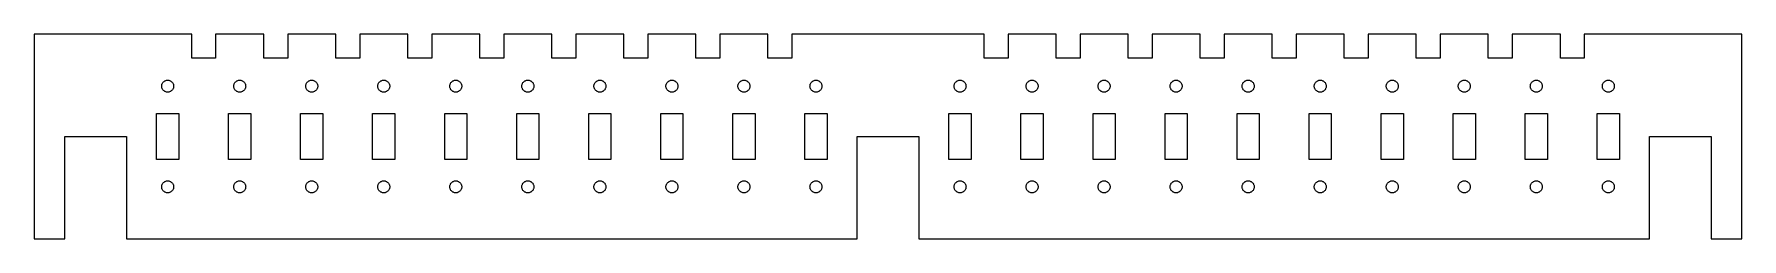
# Model space of a CAD drawing. Header units: metres. Extents: x 0 to 500, y 0 to 60.
import ezdxf

# ---------------------------------------------------------------- set-up
doc = ezdxf.new("R2010")
doc.units = ezdxf.units.M

msp = doc.modelspace()

# ---------------------------------------------------------------- linework, layer by layer
for p, q in [((46.1364, 60), (0, 60)), ((0, 60), (0, 0)), ((46.1364, 53), (46.1364, 60)), ((67.2273, 60), (53.1364, 60)), ((53.1364, 60), (53.1364, 53)), ((67.2273, 53), (67.2273, 60)), ((88.3182, 60), (74.2273, 60)), ((74.2273, 60), (74.2273, 53)), ((88.3182, 53), (88.3182, 60)), ((109.409, 60), (95.3182, 60)), ((95.3182, 60), (95.3182, 53)), ((109.409, 53), (109.409, 60)), ((130.5, 60), (116.409, 60)), ((116.409, 60), (116.409, 53)), ((130.5, 53), (130.5, 60)), ((151.591, 60), (137.5, 60)), ((137.5, 60), (137.5, 53)), ((151.591, 53), (151.591, 60)), ((172.682, 60), (158.591, 60)), ((158.591, 60), (158.591, 53)), ((172.682, 53), (172.682, 60)), ((193.773, 60), (179.682, 60)), ((179.682, 60), (179.682, 53)), ((193.773, 53), (193.773, 60)), ((214.864, 60), (200.773, 60)), ((200.773, 60), (200.773, 53)), ((214.864, 53), (214.864, 60)), ((278.136, 60), (221.864, 60)), ((221.864, 60), (221.864, 53)), ((278.136, 53), (278.136, 60)), ((299.227, 60), (285.136, 60)), ((285.136, 60), (285.136, 53)), ((299.227, 53), (299.227, 60)), ((320.318, 60), (306.227, 60)), ((306.227, 60), (306.227, 53)), ((320.318, 53), (320.318, 60)), ((341.409, 60), (327.318, 60)), ((327.318, 60), (327.318, 53)), ((341.409, 53), (341.409, 60)), ((362.5, 60), (348.409, 60)), ((348.409, 60), (348.409, 53)), ((362.5, 53), (362.5, 60)), ((383.591, 60), (369.5, 60)), ((369.5, 60), (369.5, 53)), ((383.591, 53), (383.591, 60)), ((404.682, 60), (390.591, 60)), ((390.591, 60), (390.591, 53)), ((404.682, 53), (404.682, 60)), ((425.773, 60), (411.682, 60)), ((411.682, 60), (411.682, 53)), ((425.773, 53), (425.773, 60)), ((446.864, 60), (432.773, 60)), ((432.773, 60), (432.773, 53)), ((446.864, 53), (446.864, 60)), ((500, 60), (453.864, 60)), ((453.864, 60), (453.864, 53)), ((500, 0), (500, 60)), ((53.1364, 53), (46.1364, 53)), ((74.2273, 53), (67.2273, 53)), ((95.3182, 53), (88.3182, 53)), ((116.409, 53), (109.409, 53)), ((137.5, 53), (130.5, 53)), ((158.591, 53), (151.591, 53)), ((179.682, 53), (172.682, 53)), ((200.773, 53), (193.773, 53)), ((221.864, 53), (214.864, 53)), ((285.136, 53), (278.136, 53)), ((306.227, 53), (299.227, 53)), ((327.318, 53), (320.318, 53)), ((348.409, 53), (341.409, 53)), ((369.5, 53), (362.5, 53)), ((390.591, 53), (383.591, 53)), ((411.682, 53), (404.682, 53)), ((432.773, 53), (425.773, 53)), ((453.864, 53), (446.864, 53)), ((37.3505, 44.9329), (37.3792, 45.1138)), ((37.3792, 45.1138), (37.4266, 45.2908)), ((37.4266, 45.2908), (37.4922, 45.4618)), ((37.4922, 45.4618), (37.5754, 45.625)), ((37.5754, 45.625), (37.6751, 45.7786)), ((37.6751, 45.7786), (37.7904, 45.921)), ((37.7904, 45.921), (37.9199, 46.0505)), ((37.9199, 46.0505), (38.0623, 46.1658)), ((38.0623, 46.1658), (38.2159, 46.2655)), ((38.2159, 46.2655), (38.3791, 46.3487)), ((38.3791, 46.3487), (38.5501, 46.4143)), ((38.5501, 46.4143), (38.7271, 46.4617)), ((38.7271, 46.4617), (38.908, 46.4904)), ((38.908, 46.4904), (39.0909, 46.5)), ((39.0909, 46.5), (39.2738, 46.4904)), ((39.2738, 46.4904), (39.4547, 46.4617)), ((39.4547, 46.4617), (39.6317, 46.4143)), ((39.6317, 46.4143), (39.8027, 46.3487)), ((39.8027, 46.3487), (39.9659, 46.2655)), ((39.9659, 46.2655), (40.1195, 46.1658)), ((40.1195, 46.1658), (40.2619, 46.0505)), ((40.2619, 46.0505), (40.3914, 45.921)), ((40.3914, 45.921), (40.5067, 45.7786)), ((40.5067, 45.7786), (40.6064, 45.625)), ((40.6064, 45.625), (40.6896, 45.4618)), ((40.6896, 45.4618), (40.7552, 45.2908)), ((40.7552, 45.2908), (40.8026, 45.1138)), ((40.8026, 45.1138), (40.8313, 44.9329)), ((58.4414, 44.9329), (58.4701, 45.1138)), ((58.4701, 45.1138), (58.5175, 45.2908)), ((58.5175, 45.2908), (58.5831, 45.4618)), ((58.5831, 45.4618), (58.6663, 45.625)), ((58.6663, 45.625), (58.766, 45.7786)), ((58.766, 45.7786), (58.8813, 45.921)), ((58.8813, 45.921), (59.0108, 46.0505)), ((59.0108, 46.0505), (59.1532, 46.1658)), ((59.1532, 46.1658), (59.3068, 46.2655)), ((59.3068, 46.2655), (59.47, 46.3487)), ((59.47, 46.3487), (59.641, 46.4143)), ((59.641, 46.4143), (59.818, 46.4617)), ((59.818, 46.4617), (59.9989, 46.4904)), ((59.9989, 46.4904), (60.1818, 46.5)), ((60.1818, 46.5), (60.3647, 46.4904)), ((60.3647, 46.4904), (60.5456, 46.4617)), ((60.5456, 46.4617), (60.7226, 46.4143)), ((60.7226, 46.4143), (60.8936, 46.3487)), ((60.8936, 46.3487), (61.0568, 46.2655)), ((61.0568, 46.2655), (61.2104, 46.1658)), ((61.2104, 46.1658), (61.3528, 46.0505)), ((61.3528, 46.0505), (61.4823, 45.921)), ((61.4823, 45.921), (61.5976, 45.7786)), ((61.5976, 45.7786), (61.6973, 45.625)), ((61.6973, 45.625), (61.7805, 45.4618)), ((61.7805, 45.4618), (61.8461, 45.2908)), ((61.8461, 45.2908), (61.8936, 45.1138)), ((61.8936, 45.1138), (61.9222, 44.9329)), ((79.5323, 44.9329), (79.561, 45.1138)), ((79.561, 45.1138), (79.6084, 45.2908)), ((79.6084, 45.2908), (79.674, 45.4618)), ((79.674, 45.4618), (79.7572, 45.625)), ((79.7572, 45.625), (79.8569, 45.7786)), ((79.8569, 45.7786), (79.9722, 45.921)), ((79.9722, 45.921), (80.1017, 46.0505)), ((80.1017, 46.0505), (80.2441, 46.1658)), ((80.2441, 46.1658), (80.3977, 46.2655)), ((80.3977, 46.2655), (80.5609, 46.3487)), ((80.5609, 46.3487), (80.7319, 46.4143)), ((80.7319, 46.4143), (80.9089, 46.4617)), ((80.9089, 46.4617), (81.0898, 46.4904)), ((81.0898, 46.4904), (81.2727, 46.5)), ((81.2727, 46.5), (81.4556, 46.4904)), ((81.4556, 46.4904), (81.6366, 46.4617)), ((81.6366, 46.4617), (81.8135, 46.4143)), ((81.8135, 46.4143), (81.9845, 46.3487)), ((81.9845, 46.3487), (82.1477, 46.2655)), ((82.1477, 46.2655), (82.3013, 46.1658)), ((82.3013, 46.1658), (82.4437, 46.0505)), ((82.4437, 46.0505), (82.5732, 45.921)), ((82.5732, 45.921), (82.6885, 45.7786)), ((82.6885, 45.7786), (82.7883, 45.625)), ((82.7883, 45.625), (82.8714, 45.4618)), ((82.8714, 45.4618), (82.9371, 45.2908)), ((82.9371, 45.2908), (82.9845, 45.1138)), ((82.9845, 45.1138), (83.0131, 44.9329)), ((100.623, 44.9329), (100.652, 45.1138)), ((100.652, 45.1138), (100.699, 45.2908)), ((100.699, 45.2908), (100.765, 45.4618)), ((100.765, 45.4618), (100.848, 45.625)), ((100.848, 45.625), (100.948, 45.7786)), ((100.948, 45.7786), (101.063, 45.921)), ((101.063, 45.921), (101.193, 46.0505)), ((101.193, 46.0505), (101.335, 46.1658)), ((101.335, 46.1658), (101.489, 46.2655)), ((101.489, 46.2655), (101.652, 46.3487)), ((101.652, 46.3487), (101.823, 46.4143)), ((101.823, 46.4143), (102, 46.4617)), ((102, 46.4617), (102.181, 46.4904)), ((102.181, 46.4904), (102.364, 46.5)), ((102.364, 46.5), (102.547, 46.4904)), ((102.547, 46.4904), (102.727, 46.4617)), ((102.727, 46.4617), (102.904, 46.4143)), ((102.904, 46.4143), (103.075, 46.3487)), ((103.075, 46.3487), (103.239, 46.2655)), ((103.239, 46.2655), (103.392, 46.1658)), ((103.392, 46.1658), (103.535, 46.0505)), ((103.535, 46.0505), (103.664, 45.921)), ((103.664, 45.921), (103.779, 45.7786)), ((103.779, 45.7786), (103.879, 45.625)), ((103.879, 45.625), (103.962, 45.4618)), ((103.962, 45.4618), (104.028, 45.2908)), ((104.028, 45.2908), (104.075, 45.1138)), ((104.075, 45.1138), (104.104, 44.9329)), ((121.714, 44.9329), (121.743, 45.1138)), ((121.743, 45.1138), (121.79, 45.2908)), ((121.79, 45.2908), (121.856, 45.4618)), ((121.856, 45.4618), (121.939, 45.625)), ((121.939, 45.625), (122.039, 45.7786)), ((122.039, 45.7786), (122.154, 45.921)), ((122.154, 45.921), (122.284, 46.0505)), ((122.284, 46.0505), (122.426, 46.1658)), ((122.426, 46.1658), (122.58, 46.2655)), ((122.58, 46.2655), (122.743, 46.3487)), ((122.743, 46.3487), (122.914, 46.4143)), ((122.914, 46.4143), (123.091, 46.4617)), ((123.091, 46.4617), (123.272, 46.4904)), ((123.272, 46.4904), (123.455, 46.5)), ((123.455, 46.5), (123.637, 46.4904)), ((123.637, 46.4904), (123.818, 46.4617)), ((123.818, 46.4617), (123.995, 46.4143)), ((123.995, 46.4143), (124.166, 46.3487)), ((124.166, 46.3487), (124.33, 46.2655)), ((124.33, 46.2655), (124.483, 46.1658)), ((124.483, 46.1658), (124.626, 46.0505)), ((124.626, 46.0505), (124.755, 45.921)), ((124.755, 45.921), (124.87, 45.7786)), ((124.87, 45.7786), (124.97, 45.625)), ((124.97, 45.625), (125.053, 45.4618)), ((125.053, 45.4618), (125.119, 45.2908)), ((125.119, 45.2908), (125.166, 45.1138)), ((125.166, 45.1138), (125.195, 44.9329)), ((142.805, 44.9329), (142.834, 45.1138)), ((142.834, 45.1138), (142.881, 45.2908)), ((142.881, 45.2908), (142.947, 45.4618)), ((142.947, 45.4618), (143.03, 45.625)), ((143.03, 45.625), (143.13, 45.7786)), ((143.13, 45.7786), (143.245, 45.921)), ((143.245, 45.921), (143.374, 46.0505)), ((143.374, 46.0505), (143.517, 46.1658)), ((143.517, 46.1658), (143.67, 46.2655)), ((143.67, 46.2655), (143.834, 46.3487)), ((143.834, 46.3487), (144.005, 46.4143)), ((144.005, 46.4143), (144.182, 46.4617)), ((144.182, 46.4617), (144.363, 46.4904)), ((144.363, 46.4904), (144.545, 46.5)), ((144.545, 46.5), (144.728, 46.4904)), ((144.728, 46.4904), (144.909, 46.4617)), ((144.909, 46.4617), (145.086, 46.4143)), ((145.086, 46.4143), (145.257, 46.3487)), ((145.257, 46.3487), (145.42, 46.2655)), ((145.42, 46.2655), (145.574, 46.1658)), ((145.574, 46.1658), (145.716, 46.0505)), ((145.716, 46.0505), (145.846, 45.921)), ((145.846, 45.921), (145.961, 45.7786)), ((145.961, 45.7786), (146.061, 45.625)), ((146.061, 45.625), (146.144, 45.4618)), ((146.144, 45.4618), (146.21, 45.2908)), ((146.21, 45.2908), (146.257, 45.1138)), ((146.257, 45.1138), (146.286, 44.9329)), ((163.896, 44.9329), (163.925, 45.1138)), ((163.925, 45.1138), (163.972, 45.2908)), ((163.972, 45.2908), (164.038, 45.4618)), ((164.038, 45.4618), (164.121, 45.625)), ((164.121, 45.625), (164.221, 45.7786)), ((164.221, 45.7786), (164.336, 45.921)), ((164.336, 45.921), (164.465, 46.0505)), ((164.465, 46.0505), (164.608, 46.1658)), ((164.608, 46.1658), (164.761, 46.2655)), ((164.761, 46.2655), (164.925, 46.3487)), ((164.925, 46.3487), (165.096, 46.4143)), ((165.096, 46.4143), (165.273, 46.4617)), ((165.273, 46.4617), (165.453, 46.4904)), ((165.453, 46.4904), (165.636, 46.5)), ((165.636, 46.5), (165.819, 46.4904)), ((165.819, 46.4904), (166, 46.4617)), ((166, 46.4617), (166.177, 46.4143)), ((166.177, 46.4143), (166.348, 46.3487)), ((166.348, 46.3487), (166.511, 46.2655)), ((166.511, 46.2655), (166.665, 46.1658)), ((166.665, 46.1658), (166.807, 46.0505)), ((166.807, 46.0505), (166.937, 45.921)), ((166.937, 45.921), (167.052, 45.7786)), ((167.052, 45.7786), (167.152, 45.625)), ((167.152, 45.625), (167.235, 45.4618)), ((167.235, 45.4618), (167.301, 45.2908)), ((167.301, 45.2908), (167.348, 45.1138)), ((167.348, 45.1138), (167.377, 44.9329)), ((184.987, 44.9329), (185.016, 45.1138)), ((185.016, 45.1138), (185.063, 45.2908)), ((185.063, 45.2908), (185.129, 45.4618)), ((185.129, 45.4618), (185.212, 45.625)), ((185.212, 45.625), (185.311, 45.7786)), ((185.311, 45.7786), (185.427, 45.921)), ((185.427, 45.921), (185.556, 46.0505)), ((185.556, 46.0505), (185.699, 46.1658)), ((185.699, 46.1658), (185.852, 46.2655)), ((185.852, 46.2655), (186.015, 46.3487)), ((186.015, 46.3487), (186.186, 46.4143)), ((186.186, 46.4143), (186.363, 46.4617)), ((186.363, 46.4617), (186.544, 46.4904)), ((186.544, 46.4904), (186.727, 46.5)), ((186.727, 46.5), (186.91, 46.4904)), ((186.91, 46.4904), (187.091, 46.4617)), ((187.091, 46.4617), (187.268, 46.4143)), ((187.268, 46.4143), (187.439, 46.3487)), ((187.439, 46.3487), (187.602, 46.2655)), ((187.602, 46.2655), (187.756, 46.1658)), ((187.756, 46.1658), (187.898, 46.0505)), ((187.898, 46.0505), (188.028, 45.921)), ((188.028, 45.921), (188.143, 45.7786)), ((188.143, 45.7786), (188.243, 45.625)), ((188.243, 45.625), (188.326, 45.4618)), ((188.326, 45.4618), (188.392, 45.2908)), ((188.392, 45.2908), (188.439, 45.1138)), ((188.439, 45.1138), (188.468, 44.9329)), ((206.078, 44.9329), (206.106, 45.1138)), ((206.106, 45.1138), (206.154, 45.2908)), ((206.154, 45.2908), (206.219, 45.4618)), ((206.219, 45.4618), (206.303, 45.625)), ((206.303, 45.625), (206.402, 45.7786)), ((206.402, 45.7786), (206.518, 45.921)), ((206.518, 45.921), (206.647, 46.0505)), ((206.647, 46.0505), (206.79, 46.1658)), ((206.79, 46.1658), (206.943, 46.2655)), ((206.943, 46.2655), (207.106, 46.3487)), ((207.106, 46.3487), (207.277, 46.4143)), ((207.277, 46.4143), (207.454, 46.4617)), ((207.454, 46.4617), (207.635, 46.4904)), ((207.635, 46.4904), (207.818, 46.5)), ((207.818, 46.5), (208.001, 46.4904)), ((208.001, 46.4904), (208.182, 46.4617)), ((208.182, 46.4617), (208.359, 46.4143)), ((208.359, 46.4143), (208.53, 46.3487)), ((208.53, 46.3487), (208.693, 46.2655)), ((208.693, 46.2655), (208.847, 46.1658)), ((208.847, 46.1658), (208.989, 46.0505)), ((208.989, 46.0505), (209.119, 45.921)), ((209.119, 45.921), (209.234, 45.7786)), ((209.234, 45.7786), (209.334, 45.625)), ((209.334, 45.625), (209.417, 45.4618)), ((209.417, 45.4618), (209.483, 45.2908)), ((209.483, 45.2908), (209.53, 45.1138)), ((209.53, 45.1138), (209.559, 44.9329)), ((227.169, 44.9329), (227.197, 45.1138)), ((227.197, 45.1138), (227.245, 45.2908)), ((227.245, 45.2908), (227.31, 45.4618)), ((227.31, 45.4618), (227.394, 45.625)), ((227.394, 45.625), (227.493, 45.7786)), ((227.493, 45.7786), (227.609, 45.921)), ((227.609, 45.921), (227.738, 46.0505)), ((227.738, 46.0505), (227.88, 46.1658)), ((227.88, 46.1658), (228.034, 46.2655)), ((228.034, 46.2655), (228.197, 46.3487)), ((228.197, 46.3487), (228.368, 46.4143)), ((228.368, 46.4143), (228.545, 46.4617)), ((228.545, 46.4617), (228.726, 46.4904)), ((228.726, 46.4904), (228.909, 46.5)), ((228.909, 46.5), (229.092, 46.4904)), ((229.092, 46.4904), (229.273, 46.4617)), ((229.273, 46.4617), (229.45, 46.4143)), ((229.45, 46.4143), (229.621, 46.3487)), ((229.621, 46.3487), (229.784, 46.2655)), ((229.784, 46.2655), (229.938, 46.1658)), ((229.938, 46.1658), (230.08, 46.0505)), ((230.08, 46.0505), (230.21, 45.921)), ((230.21, 45.921), (230.325, 45.7786)), ((230.325, 45.7786), (230.425, 45.625)), ((230.425, 45.625), (230.508, 45.4618)), ((230.508, 45.4618), (230.573, 45.2908)), ((230.573, 45.2908), (230.621, 45.1138)), ((230.621, 45.1138), (230.649, 44.9329)), ((269.35, 44.9329), (269.379, 45.1138)), ((269.379, 45.1138), (269.427, 45.2908)), ((269.427, 45.2908), (269.492, 45.4618)), ((269.492, 45.4618), (269.575, 45.625)), ((269.575, 45.625), (269.675, 45.7786)), ((269.675, 45.7786), (269.79, 45.921)), ((269.79, 45.921), (269.92, 46.0505)), ((269.92, 46.0505), (270.062, 46.1658)), ((270.062, 46.1658), (270.216, 46.2655)), ((270.216, 46.2655), (270.379, 46.3487)), ((270.379, 46.3487), (270.55, 46.4143)), ((270.55, 46.4143), (270.727, 46.4617)), ((270.727, 46.4617), (270.908, 46.4904)), ((270.908, 46.4904), (271.091, 46.5)), ((271.091, 46.5), (271.274, 46.4904)), ((271.274, 46.4904), (271.455, 46.4617)), ((271.455, 46.4617), (271.632, 46.4143)), ((271.632, 46.4143), (271.803, 46.3487)), ((271.803, 46.3487), (271.966, 46.2655)), ((271.966, 46.2655), (272.12, 46.1658)), ((272.12, 46.1658), (272.262, 46.0505)), ((272.262, 46.0505), (272.391, 45.921)), ((272.391, 45.921), (272.507, 45.7786)), ((272.507, 45.7786), (272.606, 45.625)), ((272.606, 45.625), (272.69, 45.4618)), ((272.69, 45.4618), (272.755, 45.2908)), ((272.755, 45.2908), (272.803, 45.1138)), ((272.803, 45.1138), (272.831, 44.9329)), ((290.441, 44.9329), (290.47, 45.1138)), ((290.47, 45.1138), (290.517, 45.2908)), ((290.517, 45.2908), (290.583, 45.4618)), ((290.583, 45.4618), (290.666, 45.625)), ((290.666, 45.625), (290.766, 45.7786)), ((290.766, 45.7786), (290.881, 45.921)), ((290.881, 45.921), (291.011, 46.0505)), ((291.011, 46.0505), (291.153, 46.1658)), ((291.153, 46.1658), (291.307, 46.2655)), ((291.307, 46.2655), (291.47, 46.3487)), ((291.47, 46.3487), (291.641, 46.4143)), ((291.641, 46.4143), (291.818, 46.4617)), ((291.818, 46.4617), (291.999, 46.4904)), ((291.999, 46.4904), (292.182, 46.5)), ((292.182, 46.5), (292.365, 46.4904)), ((292.365, 46.4904), (292.546, 46.4617)), ((292.546, 46.4617), (292.723, 46.4143)), ((292.723, 46.4143), (292.894, 46.3487)), ((292.894, 46.3487), (293.057, 46.2655)), ((293.057, 46.2655), (293.21, 46.1658)), ((293.21, 46.1658), (293.353, 46.0505)), ((293.353, 46.0505), (293.482, 45.921)), ((293.482, 45.921), (293.598, 45.7786)), ((293.598, 45.7786), (293.697, 45.625)), ((293.697, 45.625), (293.781, 45.4618)), ((293.781, 45.4618), (293.846, 45.2908)), ((293.846, 45.2908), (293.894, 45.1138)), ((293.894, 45.1138), (293.922, 44.9329)), ((311.532, 44.9329), (311.561, 45.1138)), ((311.561, 45.1138), (311.608, 45.2908)), ((311.608, 45.2908), (311.674, 45.4618)), ((311.674, 45.4618), (311.757, 45.625)), ((311.757, 45.625), (311.857, 45.7786)), ((311.857, 45.7786), (311.972, 45.921)), ((311.972, 45.921), (312.102, 46.0505)), ((312.102, 46.0505), (312.244, 46.1658)), ((312.244, 46.1658), (312.398, 46.2655)), ((312.398, 46.2655), (312.561, 46.3487)), ((312.561, 46.3487), (312.732, 46.4143)), ((312.732, 46.4143), (312.909, 46.4617)), ((312.909, 46.4617), (313.09, 46.4904)), ((313.09, 46.4904), (313.273, 46.5)), ((313.273, 46.5), (313.456, 46.4904)), ((313.456, 46.4904), (313.637, 46.4617)), ((313.637, 46.4617), (313.813, 46.4143)), ((313.813, 46.4143), (313.984, 46.3487)), ((313.984, 46.3487), (314.148, 46.2655)), ((314.148, 46.2655), (314.301, 46.1658)), ((314.301, 46.1658), (314.444, 46.0505)), ((314.444, 46.0505), (314.573, 45.921)), ((314.573, 45.921), (314.688, 45.7786)), ((314.688, 45.7786), (314.788, 45.625)), ((314.788, 45.625), (314.871, 45.4618)), ((314.871, 45.4618), (314.937, 45.2908)), ((314.937, 45.2908), (314.984, 45.1138)), ((314.984, 45.1138), (315.013, 44.9329)), ((332.623, 44.9329), (332.652, 45.1138)), ((332.652, 45.1138), (332.699, 45.2908)), ((332.699, 45.2908), (332.765, 45.4618)), ((332.765, 45.4618), (332.848, 45.625)), ((332.848, 45.625), (332.948, 45.7786)), ((332.948, 45.7786), (333.063, 45.921)), ((333.063, 45.921), (333.193, 46.0505)), ((333.193, 46.0505), (333.335, 46.1658)), ((333.335, 46.1658), (333.489, 46.2655)), ((333.489, 46.2655), (333.652, 46.3487)), ((333.652, 46.3487), (333.823, 46.4143)), ((333.823, 46.4143), (334, 46.4617)), ((334, 46.4617), (334.181, 46.4904)), ((334.181, 46.4904), (334.364, 46.5)), ((334.364, 46.5), (334.547, 46.4904)), ((334.547, 46.4904), (334.727, 46.4617)), ((334.727, 46.4617), (334.904, 46.4143)), ((334.904, 46.4143), (335.075, 46.3487)), ((335.075, 46.3487), (335.239, 46.2655)), ((335.239, 46.2655), (335.392, 46.1658)), ((335.392, 46.1658), (335.535, 46.0505)), ((335.535, 46.0505), (335.664, 45.921)), ((335.664, 45.921), (335.779, 45.7786)), ((335.779, 45.7786), (335.879, 45.625)), ((335.879, 45.625), (335.962, 45.4618)), ((335.962, 45.4618), (336.028, 45.2908)), ((336.028, 45.2908), (336.075, 45.1138)), ((336.075, 45.1138), (336.104, 44.9329)), ((353.714, 44.9329), (353.743, 45.1138)), ((353.743, 45.1138), (353.79, 45.2908)), ((353.79, 45.2908), (353.856, 45.4618)), ((353.856, 45.4618), (353.939, 45.625)), ((353.939, 45.625), (354.039, 45.7786)), ((354.039, 45.7786), (354.154, 45.921)), ((354.154, 45.921), (354.284, 46.0505)), ((354.284, 46.0505), (354.426, 46.1658)), ((354.426, 46.1658), (354.58, 46.2655)), ((354.58, 46.2655), (354.743, 46.3487)), ((354.743, 46.3487), (354.914, 46.4143)), ((354.914, 46.4143), (355.091, 46.4617)), ((355.091, 46.4617), (355.272, 46.4904)), ((355.272, 46.4904), (355.455, 46.5)), ((355.455, 46.5), (355.637, 46.4904)), ((355.637, 46.4904), (355.818, 46.4617)), ((355.818, 46.4617), (355.995, 46.4143)), ((355.995, 46.4143), (356.166, 46.3487)), ((356.166, 46.3487), (356.33, 46.2655)), ((356.33, 46.2655), (356.483, 46.1658)), ((356.483, 46.1658), (356.626, 46.0505)), ((356.626, 46.0505), (356.755, 45.921)), ((356.755, 45.921), (356.87, 45.7786)), ((356.87, 45.7786), (356.97, 45.625)), ((356.97, 45.625), (357.053, 45.4618)), ((357.053, 45.4618), (357.119, 45.2908)), ((357.119, 45.2908), (357.166, 45.1138)), ((357.166, 45.1138), (357.195, 44.9329)), ((374.805, 44.9329), (374.834, 45.1138)), ((374.834, 45.1138), (374.881, 45.2908)), ((374.881, 45.2908), (374.947, 45.4618)), ((374.947, 45.4618), (375.03, 45.625)), ((375.03, 45.625), (375.13, 45.7786)), ((375.13, 45.7786), (375.245, 45.921)), ((375.245, 45.921), (375.374, 46.0505)), ((375.374, 46.0505), (375.517, 46.1658)), ((375.517, 46.1658), (375.67, 46.2655)), ((375.67, 46.2655), (375.834, 46.3487)), ((375.834, 46.3487), (376.005, 46.4143)), ((376.005, 46.4143), (376.182, 46.4617)), ((376.182, 46.4617), (376.363, 46.4904)), ((376.363, 46.4904), (376.545, 46.5)), ((376.545, 46.5), (376.728, 46.4904)), ((376.728, 46.4904), (376.909, 46.4617)), ((376.909, 46.4617), (377.086, 46.4143)), ((377.086, 46.4143), (377.257, 46.3487)), ((377.257, 46.3487), (377.42, 46.2655)), ((377.42, 46.2655), (377.574, 46.1658)), ((377.574, 46.1658), (377.716, 46.0505)), ((377.716, 46.0505), (377.846, 45.921)), ((377.846, 45.921), (377.961, 45.7786)), ((377.961, 45.7786), (378.061, 45.625)), ((378.061, 45.625), (378.144, 45.4618)), ((378.144, 45.4618), (378.21, 45.2908)), ((378.21, 45.2908), (378.257, 45.1138)), ((378.257, 45.1138), (378.286, 44.9329)), ((395.896, 44.9329), (395.925, 45.1138)), ((395.925, 45.1138), (395.972, 45.2908)), ((395.972, 45.2908), (396.038, 45.4618)), ((396.038, 45.4618), (396.121, 45.625)), ((396.121, 45.625), (396.221, 45.7786)), ((396.221, 45.7786), (396.336, 45.921)), ((396.336, 45.921), (396.465, 46.0505)), ((396.465, 46.0505), (396.608, 46.1658)), ((396.608, 46.1658), (396.761, 46.2655)), ((396.761, 46.2655), (396.925, 46.3487)), ((396.925, 46.3487), (397.096, 46.4143)), ((397.096, 46.4143), (397.273, 46.4617)), ((397.273, 46.4617), (397.453, 46.4904)), ((397.453, 46.4904), (397.636, 46.5)), ((397.636, 46.5), (397.819, 46.4904)), ((397.819, 46.4904), (398, 46.4617)), ((398, 46.4617), (398.177, 46.4143)), ((398.177, 46.4143), (398.348, 46.3487)), ((398.348, 46.3487), (398.511, 46.2655)), ((398.511, 46.2655), (398.665, 46.1658)), ((398.665, 46.1658), (398.807, 46.0505)), ((398.807, 46.0505), (398.937, 45.921)), ((398.937, 45.921), (399.052, 45.7786)), ((399.052, 45.7786), (399.152, 45.625)), ((399.152, 45.625), (399.235, 45.4618)), ((399.235, 45.4618), (399.301, 45.2908)), ((399.301, 45.2908), (399.348, 45.1138)), ((399.348, 45.1138), (399.377, 44.9329)), ((416.987, 44.9329), (417.016, 45.1138)), ((417.016, 45.1138), (417.063, 45.2908)), ((417.063, 45.2908), (417.129, 45.4618)), ((417.129, 45.4618), (417.212, 45.625)), ((417.212, 45.625), (417.311, 45.7786)), ((417.311, 45.7786), (417.427, 45.921)), ((417.427, 45.921), (417.556, 46.0505)), ((417.556, 46.0505), (417.699, 46.1658)), ((417.699, 46.1658), (417.852, 46.2655)), ((417.852, 46.2655), (418.015, 46.3487)), ((418.015, 46.3487), (418.186, 46.4143)), ((418.186, 46.4143), (418.363, 46.4617)), ((418.363, 46.4617), (418.544, 46.4904)), ((418.544, 46.4904), (418.727, 46.5)), ((418.727, 46.5), (418.91, 46.4904)), ((418.91, 46.4904), (419.091, 46.4617)), ((419.091, 46.4617), (419.268, 46.4143)), ((419.268, 46.4143), (419.439, 46.3487)), ((419.439, 46.3487), (419.602, 46.2655)), ((419.602, 46.2655), (419.756, 46.1658)), ((419.756, 46.1658), (419.898, 46.0505)), ((419.898, 46.0505), (420.028, 45.921)), ((420.028, 45.921), (420.143, 45.7786)), ((420.143, 45.7786), (420.243, 45.625)), ((420.243, 45.625), (420.326, 45.4618)), ((420.326, 45.4618), (420.392, 45.2908)), ((420.392, 45.2908), (420.439, 45.1138)), ((420.439, 45.1138), (420.468, 44.9329)), ((438.078, 44.9329), (438.106, 45.1138)), ((438.106, 45.1138), (438.154, 45.2908)), ((438.154, 45.2908), (438.219, 45.4618)), ((438.219, 45.4618), (438.303, 45.625)), ((438.303, 45.625), (438.402, 45.7786)), ((438.402, 45.7786), (438.518, 45.921)), ((438.518, 45.921), (438.647, 46.0505)), ((438.647, 46.0505), (438.79, 46.1658)), ((438.79, 46.1658), (438.943, 46.2655)), ((438.943, 46.2655), (439.106, 46.3487)), ((439.106, 46.3487), (439.277, 46.4143)), ((439.277, 46.4143), (439.454, 46.4617)), ((439.454, 46.4617), (439.635, 46.4904)), ((439.635, 46.4904), (439.818, 46.5)), ((439.818, 46.5), (440.001, 46.4904)), ((440.001, 46.4904), (440.182, 46.4617)), ((440.182, 46.4617), (440.359, 46.4143)), ((440.359, 46.4143), (440.53, 46.3487)), ((440.53, 46.3487), (440.693, 46.2655)), ((440.693, 46.2655), (440.847, 46.1658)), ((440.847, 46.1658), (440.989, 46.0505)), ((440.989, 46.0505), (441.119, 45.921)), ((441.119, 45.921), (441.234, 45.7786)), ((441.234, 45.7786), (441.334, 45.625)), ((441.334, 45.625), (441.417, 45.4618)), ((441.417, 45.4618), (441.483, 45.2908)), ((441.483, 45.2908), (441.53, 45.1138)), ((441.53, 45.1138), (441.559, 44.9329)), ((459.169, 44.9329), (459.197, 45.1138)), ((459.197, 45.1138), (459.245, 45.2908)), ((459.245, 45.2908), (459.31, 45.4618)), ((459.31, 45.4618), (459.394, 45.625)), ((459.394, 45.625), (459.493, 45.7786)), ((459.493, 45.7786), (459.609, 45.921)), ((459.609, 45.921), (459.738, 46.0505)), ((459.738, 46.0505), (459.88, 46.1658)), ((459.88, 46.1658), (460.034, 46.2655)), ((460.034, 46.2655), (460.197, 46.3487)), ((460.197, 46.3487), (460.368, 46.4143)), ((460.368, 46.4143), (460.545, 46.4617)), ((460.545, 46.4617), (460.726, 46.4904)), ((460.726, 46.4904), (460.909, 46.5)), ((460.909, 46.5), (461.092, 46.4904)), ((461.092, 46.4904), (461.273, 46.4617)), ((461.273, 46.4617), (461.45, 46.4143)), ((461.45, 46.4143), (461.621, 46.3487)), ((461.621, 46.3487), (461.784, 46.2655)), ((461.784, 46.2655), (461.938, 46.1658)), ((461.938, 46.1658), (462.08, 46.0505)), ((462.08, 46.0505), (462.21, 45.921)), ((462.21, 45.921), (462.325, 45.7786)), ((462.325, 45.7786), (462.425, 45.625)), ((462.425, 45.625), (462.508, 45.4618)), ((462.508, 45.4618), (462.573, 45.2908)), ((462.573, 45.2908), (462.621, 45.1138)), ((462.621, 45.1138), (462.649, 44.9329)), ((37.3409, 44.75), (37.3505, 44.9329)), ((37.3505, 44.5671), (37.3409, 44.75)), ((37.3792, 44.3862), (37.3505, 44.5671)), ((37.4266, 44.2092), (37.3792, 44.3862)), ((37.4922, 44.0382), (37.4266, 44.2092)), ((37.5754, 43.875), (37.4922, 44.0382)), ((37.6751, 43.7214), (37.5754, 43.875)), ((37.7904, 43.579), (37.6751, 43.7214)), ((37.9199, 43.4495), (37.7904, 43.579)), ((38.0623, 43.3342), (37.9199, 43.4495)), ((38.2159, 43.2345), (38.0623, 43.3342)), ((38.3791, 43.1513), (38.2159, 43.2345)), ((38.5501, 43.0856), (38.3791, 43.1513)), ((38.7271, 43.0382), (38.5501, 43.0856)), ((38.908, 43.0096), (38.7271, 43.0382)), ((39.0909, 43), (38.908, 43.0096)), ((39.2738, 43.0096), (39.0909, 43)), ((39.4547, 43.0382), (39.2738, 43.0096)), ((39.6317, 43.0856), (39.4547, 43.0382)), ((39.8027, 43.1513), (39.6317, 43.0856)), ((39.9659, 43.2345), (39.8027, 43.1513)), ((40.1195, 43.3342), (39.9659, 43.2345)), ((40.2619, 43.4495), (40.1195, 43.3342)), ((40.3914, 43.579), (40.2619, 43.4495)), ((40.5067, 43.7214), (40.3914, 43.579)), ((40.6064, 43.875), (40.5067, 43.7214)), ((40.6896, 44.0382), (40.6064, 43.875)), ((40.7552, 44.2092), (40.6896, 44.0382)), ((40.8026, 44.3862), (40.7552, 44.2092)), ((40.8313, 44.5671), (40.8026, 44.3862)), ((40.8313, 44.9329), (40.8409, 44.75)), ((40.8409, 44.75), (40.8313, 44.5671)), ((58.4318, 44.75), (58.4414, 44.9329)), ((58.4414, 44.5671), (58.4318, 44.75)), ((58.4701, 44.3862), (58.4414, 44.5671)), ((58.5175, 44.2092), (58.4701, 44.3862)), ((58.5831, 44.0382), (58.5175, 44.2092)), ((58.6663, 43.875), (58.5831, 44.0382)), ((58.766, 43.7214), (58.6663, 43.875)), ((58.8813, 43.579), (58.766, 43.7214)), ((59.0108, 43.4495), (58.8813, 43.579)), ((59.1532, 43.3342), (59.0108, 43.4495)), ((59.3068, 43.2345), (59.1532, 43.3342)), ((59.47, 43.1513), (59.3068, 43.2345)), ((59.641, 43.0856), (59.47, 43.1513)), ((59.818, 43.0382), (59.641, 43.0856)), ((59.9989, 43.0096), (59.818, 43.0382)), ((60.1818, 43), (59.9989, 43.0096)), ((60.3647, 43.0096), (60.1818, 43)), ((60.5456, 43.0382), (60.3647, 43.0096)), ((60.7226, 43.0856), (60.5456, 43.0382)), ((60.8936, 43.1513), (60.7226, 43.0856)), ((61.0568, 43.2345), (60.8936, 43.1513)), ((61.2104, 43.3342), (61.0568, 43.2345)), ((61.3528, 43.4495), (61.2104, 43.3342)), ((61.4823, 43.579), (61.3528, 43.4495)), ((61.5976, 43.7214), (61.4823, 43.579)), ((61.6973, 43.875), (61.5976, 43.7214)), ((61.7805, 44.0382), (61.6973, 43.875)), ((61.8461, 44.2092), (61.7805, 44.0382)), ((61.8936, 44.3862), (61.8461, 44.2092)), ((61.9222, 44.5671), (61.8936, 44.3862)), ((61.9222, 44.9329), (61.9318, 44.75)), ((61.9318, 44.75), (61.9222, 44.5671)), ((79.5227, 44.75), (79.5323, 44.9329)), ((79.5323, 44.5671), (79.5227, 44.75)), ((79.561, 44.3862), (79.5323, 44.5671)), ((79.6084, 44.2092), (79.561, 44.3862)), ((79.674, 44.0382), (79.6084, 44.2092)), ((79.7572, 43.875), (79.674, 44.0382)), ((79.8569, 43.7214), (79.7572, 43.875)), ((79.9722, 43.579), (79.8569, 43.7214)), ((80.1017, 43.4495), (79.9722, 43.579)), ((80.2441, 43.3342), (80.1017, 43.4495)), ((80.3977, 43.2345), (80.2441, 43.3342)), ((80.5609, 43.1513), (80.3977, 43.2345)), ((80.7319, 43.0856), (80.5609, 43.1513)), ((80.9089, 43.0382), (80.7319, 43.0856)), ((81.0898, 43.0096), (80.9089, 43.0382)), ((81.2727, 43), (81.0898, 43.0096)), ((81.4556, 43.0096), (81.2727, 43)), ((81.6366, 43.0382), (81.4556, 43.0096)), ((81.8135, 43.0856), (81.6366, 43.0382)), ((81.9845, 43.1513), (81.8135, 43.0856)), ((82.1477, 43.2345), (81.9845, 43.1513)), ((82.3013, 43.3342), (82.1477, 43.2345)), ((82.4437, 43.4495), (82.3013, 43.3342)), ((82.5732, 43.579), (82.4437, 43.4495)), ((82.6885, 43.7214), (82.5732, 43.579)), ((82.7883, 43.875), (82.6885, 43.7214)), ((82.8714, 44.0382), (82.7883, 43.875)), ((82.9371, 44.2092), (82.8714, 44.0382)), ((82.9845, 44.3862), (82.9371, 44.2092)), ((83.0131, 44.5671), (82.9845, 44.3862)), ((83.0131, 44.9329), (83.0227, 44.75)), ((83.0227, 44.75), (83.0131, 44.5671)), ((100.614, 44.75), (100.623, 44.9329)), ((100.623, 44.5671), (100.614, 44.75)), ((100.652, 44.3862), (100.623, 44.5671)), ((100.699, 44.2092), (100.652, 44.3862)), ((100.765, 44.0382), (100.699, 44.2092)), ((100.848, 43.875), (100.765, 44.0382)), ((100.948, 43.7214), (100.848, 43.875)), ((101.063, 43.579), (100.948, 43.7214)), ((101.193, 43.4495), (101.063, 43.579)), ((101.335, 43.3342), (101.193, 43.4495)), ((101.489, 43.2345), (101.335, 43.3342)), ((101.652, 43.1513), (101.489, 43.2345)), ((101.823, 43.0856), (101.652, 43.1513)), ((102, 43.0382), (101.823, 43.0856)), ((102.181, 43.0096), (102, 43.0382)), ((102.364, 43), (102.181, 43.0096)), ((102.547, 43.0096), (102.364, 43)), ((102.727, 43.0382), (102.547, 43.0096)), ((102.904, 43.0856), (102.727, 43.0382)), ((103.075, 43.1513), (102.904, 43.0856)), ((103.239, 43.2345), (103.075, 43.1513)), ((103.392, 43.3342), (103.239, 43.2345)), ((103.535, 43.4495), (103.392, 43.3342)), ((103.664, 43.579), (103.535, 43.4495)), ((103.779, 43.7214), (103.664, 43.579)), ((103.879, 43.875), (103.779, 43.7214)), ((103.962, 44.0382), (103.879, 43.875)), ((104.028, 44.2092), (103.962, 44.0382)), ((104.075, 44.3862), (104.028, 44.2092)), ((104.104, 44.5671), (104.075, 44.3862)), ((104.104, 44.9329), (104.114, 44.75)), ((104.114, 44.75), (104.104, 44.5671)), ((121.705, 44.75), (121.714, 44.9329)), ((121.714, 44.5671), (121.705, 44.75)), ((121.743, 44.3862), (121.714, 44.5671)), ((121.79, 44.2092), (121.743, 44.3862)), ((121.856, 44.0382), (121.79, 44.2092)), ((121.939, 43.875), (121.856, 44.0382)), ((122.039, 43.7214), (121.939, 43.875)), ((122.154, 43.579), (122.039, 43.7214)), ((122.284, 43.4495), (122.154, 43.579)), ((122.426, 43.3342), (122.284, 43.4495)), ((122.58, 43.2345), (122.426, 43.3342)), ((122.743, 43.1513), (122.58, 43.2345)), ((122.914, 43.0856), (122.743, 43.1513)), ((123.091, 43.0382), (122.914, 43.0856)), ((123.272, 43.0096), (123.091, 43.0382)), ((123.455, 43), (123.272, 43.0096)), ((123.637, 43.0096), (123.455, 43)), ((123.818, 43.0382), (123.637, 43.0096)), ((123.995, 43.0856), (123.818, 43.0382)), ((124.166, 43.1513), (123.995, 43.0856)), ((124.33, 43.2345), (124.166, 43.1513)), ((124.483, 43.3342), (124.33, 43.2345)), ((124.626, 43.4495), (124.483, 43.3342)), ((124.755, 43.579), (124.626, 43.4495)), ((124.87, 43.7214), (124.755, 43.579)), ((124.97, 43.875), (124.87, 43.7214)), ((125.053, 44.0382), (124.97, 43.875)), ((125.119, 44.2092), (125.053, 44.0382)), ((125.166, 44.3862), (125.119, 44.2092)), ((125.195, 44.5671), (125.166, 44.3862)), ((125.195, 44.9329), (125.205, 44.75)), ((125.205, 44.75), (125.195, 44.5671)), ((142.795, 44.75), (142.805, 44.9329)), ((142.805, 44.5671), (142.795, 44.75)), ((142.834, 44.3862), (142.805, 44.5671)), ((142.881, 44.2092), (142.834, 44.3862)), ((142.947, 44.0382), (142.881, 44.2092)), ((143.03, 43.875), (142.947, 44.0382)), ((143.13, 43.7214), (143.03, 43.875)), ((143.245, 43.579), (143.13, 43.7214)), ((143.374, 43.4495), (143.245, 43.579)), ((143.517, 43.3342), (143.374, 43.4495)), ((143.67, 43.2345), (143.517, 43.3342)), ((143.834, 43.1513), (143.67, 43.2345)), ((144.005, 43.0856), (143.834, 43.1513)), ((144.182, 43.0382), (144.005, 43.0856)), ((144.363, 43.0096), (144.182, 43.0382)), ((144.545, 43), (144.363, 43.0096)), ((144.728, 43.0096), (144.545, 43)), ((144.909, 43.0382), (144.728, 43.0096)), ((145.086, 43.0856), (144.909, 43.0382)), ((145.257, 43.1513), (145.086, 43.0856)), ((145.42, 43.2345), (145.257, 43.1513)), ((145.574, 43.3342), (145.42, 43.2345)), ((145.716, 43.4495), (145.574, 43.3342)), ((145.846, 43.579), (145.716, 43.4495)), ((145.961, 43.7214), (145.846, 43.579)), ((146.061, 43.875), (145.961, 43.7214)), ((146.144, 44.0382), (146.061, 43.875)), ((146.21, 44.2092), (146.144, 44.0382)), ((146.257, 44.3862), (146.21, 44.2092)), ((146.286, 44.5671), (146.257, 44.3862)), ((146.286, 44.9329), (146.295, 44.75)), ((146.295, 44.75), (146.286, 44.5671)), ((163.886, 44.75), (163.896, 44.9329)), ((163.896, 44.5671), (163.886, 44.75)), ((163.925, 44.3862), (163.896, 44.5671)), ((163.972, 44.2092), (163.925, 44.3862)), ((164.038, 44.0382), (163.972, 44.2092)), ((164.121, 43.875), (164.038, 44.0382)), ((164.221, 43.7214), (164.121, 43.875)), ((164.336, 43.579), (164.221, 43.7214)), ((164.465, 43.4495), (164.336, 43.579)), ((164.608, 43.3342), (164.465, 43.4495)), ((164.761, 43.2345), (164.608, 43.3342)), ((164.925, 43.1513), (164.761, 43.2345)), ((165.096, 43.0856), (164.925, 43.1513)), ((165.273, 43.0382), (165.096, 43.0856)), ((165.453, 43.0096), (165.273, 43.0382)), ((165.636, 43), (165.453, 43.0096)), ((165.819, 43.0096), (165.636, 43)), ((166, 43.0382), (165.819, 43.0096)), ((166.177, 43.0856), (166, 43.0382)), ((166.348, 43.1513), (166.177, 43.0856)), ((166.511, 43.2345), (166.348, 43.1513)), ((166.665, 43.3342), (166.511, 43.2345)), ((166.807, 43.4495), (166.665, 43.3342)), ((166.937, 43.579), (166.807, 43.4495)), ((167.052, 43.7214), (166.937, 43.579)), ((167.152, 43.875), (167.052, 43.7214)), ((167.235, 44.0382), (167.152, 43.875)), ((167.301, 44.2092), (167.235, 44.0382)), ((167.348, 44.3862), (167.301, 44.2092)), ((167.377, 44.5671), (167.348, 44.3862)), ((167.377, 44.9329), (167.386, 44.75)), ((167.386, 44.75), (167.377, 44.5671)), ((184.977, 44.75), (184.987, 44.9329)), ((184.987, 44.5671), (184.977, 44.75)), ((185.016, 44.3862), (184.987, 44.5671)), ((185.063, 44.2092), (185.016, 44.3862)), ((185.129, 44.0382), (185.063, 44.2092)), ((185.212, 43.875), (185.129, 44.0382)), ((185.311, 43.7214), (185.212, 43.875)), ((185.427, 43.579), (185.311, 43.7214)), ((185.556, 43.4495), (185.427, 43.579)), ((185.699, 43.3342), (185.556, 43.4495)), ((185.852, 43.2345), (185.699, 43.3342)), ((186.015, 43.1513), (185.852, 43.2345)), ((186.186, 43.0856), (186.015, 43.1513)), ((186.363, 43.0382), (186.186, 43.0856)), ((186.544, 43.0096), (186.363, 43.0382)), ((186.727, 43), (186.544, 43.0096)), ((186.91, 43.0096), (186.727, 43)), ((187.091, 43.0382), (186.91, 43.0096)), ((187.268, 43.0856), (187.091, 43.0382)), ((187.439, 43.1513), (187.268, 43.0856)), ((187.602, 43.2345), (187.439, 43.1513)), ((187.756, 43.3342), (187.602, 43.2345)), ((187.898, 43.4495), (187.756, 43.3342)), ((188.028, 43.579), (187.898, 43.4495)), ((188.143, 43.7214), (188.028, 43.579)), ((188.243, 43.875), (188.143, 43.7214)), ((188.326, 44.0382), (188.243, 43.875)), ((188.392, 44.2092), (188.326, 44.0382)), ((188.439, 44.3862), (188.392, 44.2092)), ((188.468, 44.5671), (188.439, 44.3862)), ((188.468, 44.9329), (188.477, 44.75)), ((188.477, 44.75), (188.468, 44.5671)), ((206.068, 44.75), (206.078, 44.9329)), ((206.078, 44.5671), (206.068, 44.75)), ((206.106, 44.3862), (206.078, 44.5671)), ((206.154, 44.2092), (206.106, 44.3862)), ((206.219, 44.0382), (206.154, 44.2092)), ((206.303, 43.875), (206.219, 44.0382)), ((206.402, 43.7214), (206.303, 43.875)), ((206.518, 43.579), (206.402, 43.7214)), ((206.647, 43.4495), (206.518, 43.579)), ((206.79, 43.3342), (206.647, 43.4495)), ((206.943, 43.2345), (206.79, 43.3342)), ((207.106, 43.1513), (206.943, 43.2345)), ((207.277, 43.0856), (207.106, 43.1513)), ((207.454, 43.0382), (207.277, 43.0856)), ((207.635, 43.0096), (207.454, 43.0382)), ((207.818, 43), (207.635, 43.0096)), ((208.001, 43.0096), (207.818, 43)), ((208.182, 43.0382), (208.001, 43.0096)), ((208.359, 43.0856), (208.182, 43.0382)), ((208.53, 43.1513), (208.359, 43.0856)), ((208.693, 43.2345), (208.53, 43.1513)), ((208.847, 43.3342), (208.693, 43.2345)), ((208.989, 43.4495), (208.847, 43.3342)), ((209.119, 43.579), (208.989, 43.4495)), ((209.234, 43.7214), (209.119, 43.579)), ((209.334, 43.875), (209.234, 43.7214)), ((209.417, 44.0382), (209.334, 43.875)), ((209.483, 44.2092), (209.417, 44.0382)), ((209.53, 44.3862), (209.483, 44.2092)), ((209.559, 44.5671), (209.53, 44.3862)), ((209.559, 44.9329), (209.568, 44.75)), ((209.568, 44.75), (209.559, 44.5671)), ((227.159, 44.75), (227.169, 44.9329)), ((227.169, 44.5671), (227.159, 44.75)), ((227.197, 44.3862), (227.169, 44.5671)), ((227.245, 44.2092), (227.197, 44.3862)), ((227.31, 44.0382), (227.245, 44.2092)), ((227.394, 43.875), (227.31, 44.0382)), ((227.493, 43.7214), (227.394, 43.875)), ((227.609, 43.579), (227.493, 43.7214)), ((227.738, 43.4495), (227.609, 43.579)), ((227.88, 43.3342), (227.738, 43.4495)), ((228.034, 43.2345), (227.88, 43.3342)), ((228.197, 43.1513), (228.034, 43.2345)), ((228.368, 43.0856), (228.197, 43.1513)), ((228.545, 43.0382), (228.368, 43.0856)), ((228.726, 43.0096), (228.545, 43.0382)), ((228.909, 43), (228.726, 43.0096)), ((229.092, 43.0096), (228.909, 43)), ((229.273, 43.0382), (229.092, 43.0096)), ((229.45, 43.0856), (229.273, 43.0382)), ((229.621, 43.1513), (229.45, 43.0856)), ((229.784, 43.2345), (229.621, 43.1513)), ((229.938, 43.3342), (229.784, 43.2345)), ((230.08, 43.4495), (229.938, 43.3342)), ((230.21, 43.579), (230.08, 43.4495)), ((230.325, 43.7214), (230.21, 43.579)), ((230.425, 43.875), (230.325, 43.7214)), ((230.508, 44.0382), (230.425, 43.875)), ((230.573, 44.2092), (230.508, 44.0382)), ((230.621, 44.3862), (230.573, 44.2092)), ((230.649, 44.5671), (230.621, 44.3862)), ((230.649, 44.9329), (230.659, 44.75)), ((230.659, 44.75), (230.649, 44.5671)), ((269.341, 44.75), (269.35, 44.9329)), ((269.35, 44.5671), (269.341, 44.75)), ((269.379, 44.3862), (269.35, 44.5671)), ((269.427, 44.2092), (269.379, 44.3862)), ((269.492, 44.0382), (269.427, 44.2092)), ((269.575, 43.875), (269.492, 44.0382)), ((269.675, 43.7214), (269.575, 43.875)), ((269.79, 43.579), (269.675, 43.7214)), ((269.92, 43.4495), (269.79, 43.579)), ((270.062, 43.3342), (269.92, 43.4495)), ((270.216, 43.2345), (270.062, 43.3342)), ((270.379, 43.1513), (270.216, 43.2345)), ((270.55, 43.0856), (270.379, 43.1513)), ((270.727, 43.0382), (270.55, 43.0856)), ((270.908, 43.0096), (270.727, 43.0382)), ((271.091, 43), (270.908, 43.0096)), ((271.274, 43.0096), (271.091, 43)), ((271.455, 43.0382), (271.274, 43.0096)), ((271.632, 43.0856), (271.455, 43.0382)), ((271.803, 43.1513), (271.632, 43.0856)), ((271.966, 43.2345), (271.803, 43.1513)), ((272.12, 43.3342), (271.966, 43.2345)), ((272.262, 43.4495), (272.12, 43.3342)), ((272.391, 43.579), (272.262, 43.4495)), ((272.507, 43.7214), (272.391, 43.579)), ((272.606, 43.875), (272.507, 43.7214)), ((272.69, 44.0382), (272.606, 43.875)), ((272.755, 44.2092), (272.69, 44.0382)), ((272.803, 44.3862), (272.755, 44.2092)), ((272.831, 44.5671), (272.803, 44.3862)), ((272.831, 44.9329), (272.841, 44.75)), ((272.841, 44.75), (272.831, 44.5671)), ((290.432, 44.75), (290.441, 44.9329)), ((290.441, 44.5671), (290.432, 44.75)), ((290.47, 44.3862), (290.441, 44.5671)), ((290.517, 44.2092), (290.47, 44.3862)), ((290.583, 44.0382), (290.517, 44.2092)), ((290.666, 43.875), (290.583, 44.0382)), ((290.766, 43.7214), (290.666, 43.875)), ((290.881, 43.579), (290.766, 43.7214)), ((291.011, 43.4495), (290.881, 43.579)), ((291.153, 43.3342), (291.011, 43.4495)), ((291.307, 43.2345), (291.153, 43.3342)), ((291.47, 43.1513), (291.307, 43.2345)), ((291.641, 43.0856), (291.47, 43.1513)), ((291.818, 43.0382), (291.641, 43.0856)), ((291.999, 43.0096), (291.818, 43.0382)), ((292.182, 43), (291.999, 43.0096)), ((292.365, 43.0096), (292.182, 43)), ((292.546, 43.0382), (292.365, 43.0096)), ((292.723, 43.0856), (292.546, 43.0382)), ((292.894, 43.1513), (292.723, 43.0856)), ((293.057, 43.2345), (292.894, 43.1513)), ((293.21, 43.3342), (293.057, 43.2345)), ((293.353, 43.4495), (293.21, 43.3342)), ((293.482, 43.579), (293.353, 43.4495)), ((293.598, 43.7214), (293.482, 43.579)), ((293.697, 43.875), (293.598, 43.7214)), ((293.781, 44.0382), (293.697, 43.875)), ((293.846, 44.2092), (293.781, 44.0382)), ((293.894, 44.3862), (293.846, 44.2092)), ((293.922, 44.5671), (293.894, 44.3862)), ((293.922, 44.9329), (293.932, 44.75)), ((293.932, 44.75), (293.922, 44.5671)), ((311.523, 44.75), (311.532, 44.9329)), ((311.532, 44.5671), (311.523, 44.75)), ((311.561, 44.3862), (311.532, 44.5671)), ((311.608, 44.2092), (311.561, 44.3862)), ((311.674, 44.0382), (311.608, 44.2092)), ((311.757, 43.875), (311.674, 44.0382)), ((311.857, 43.7214), (311.757, 43.875)), ((311.972, 43.579), (311.857, 43.7214)), ((312.102, 43.4495), (311.972, 43.579)), ((312.244, 43.3342), (312.102, 43.4495)), ((312.398, 43.2345), (312.244, 43.3342)), ((312.561, 43.1513), (312.398, 43.2345)), ((312.732, 43.0856), (312.561, 43.1513)), ((312.909, 43.0382), (312.732, 43.0856)), ((313.09, 43.0096), (312.909, 43.0382)), ((313.273, 43), (313.09, 43.0096)), ((313.456, 43.0096), (313.273, 43)), ((313.637, 43.0382), (313.456, 43.0096)), ((313.813, 43.0856), (313.637, 43.0382)), ((313.984, 43.1513), (313.813, 43.0856)), ((314.148, 43.2345), (313.984, 43.1513)), ((314.301, 43.3342), (314.148, 43.2345)), ((314.444, 43.4495), (314.301, 43.3342)), ((314.573, 43.579), (314.444, 43.4495)), ((314.688, 43.7214), (314.573, 43.579)), ((314.788, 43.875), (314.688, 43.7214)), ((314.871, 44.0382), (314.788, 43.875)), ((314.937, 44.2092), (314.871, 44.0382)), ((314.984, 44.3862), (314.937, 44.2092)), ((315.013, 44.5671), (314.984, 44.3862)), ((315.013, 44.9329), (315.023, 44.75)), ((315.023, 44.75), (315.013, 44.5671)), ((332.614, 44.75), (332.623, 44.9329)), ((332.623, 44.5671), (332.614, 44.75)), ((332.652, 44.3862), (332.623, 44.5671)), ((332.699, 44.2092), (332.652, 44.3862)), ((332.765, 44.0382), (332.699, 44.2092)), ((332.848, 43.875), (332.765, 44.0382)), ((332.948, 43.7214), (332.848, 43.875)), ((333.063, 43.579), (332.948, 43.7214)), ((333.193, 43.4495), (333.063, 43.579)), ((333.335, 43.3342), (333.193, 43.4495)), ((333.489, 43.2345), (333.335, 43.3342)), ((333.652, 43.1513), (333.489, 43.2345)), ((333.823, 43.0856), (333.652, 43.1513)), ((334, 43.0382), (333.823, 43.0856)), ((334.181, 43.0096), (334, 43.0382)), ((334.364, 43), (334.181, 43.0096)), ((334.547, 43.0096), (334.364, 43)), ((334.727, 43.0382), (334.547, 43.0096)), ((334.904, 43.0856), (334.727, 43.0382)), ((335.075, 43.1513), (334.904, 43.0856)), ((335.239, 43.2345), (335.075, 43.1513)), ((335.392, 43.3342), (335.239, 43.2345)), ((335.535, 43.4495), (335.392, 43.3342)), ((335.664, 43.579), (335.535, 43.4495)), ((335.779, 43.7214), (335.664, 43.579)), ((335.879, 43.875), (335.779, 43.7214)), ((335.962, 44.0382), (335.879, 43.875)), ((336.028, 44.2092), (335.962, 44.0382)), ((336.075, 44.3862), (336.028, 44.2092)), ((336.104, 44.5671), (336.075, 44.3862)), ((336.104, 44.9329), (336.114, 44.75)), ((336.114, 44.75), (336.104, 44.5671)), ((353.705, 44.75), (353.714, 44.9329)), ((353.714, 44.5671), (353.705, 44.75)), ((353.743, 44.3862), (353.714, 44.5671)), ((353.79, 44.2092), (353.743, 44.3862)), ((353.856, 44.0382), (353.79, 44.2092)), ((353.939, 43.875), (353.856, 44.0382)), ((354.039, 43.7214), (353.939, 43.875)), ((354.154, 43.579), (354.039, 43.7214)), ((354.284, 43.4495), (354.154, 43.579)), ((354.426, 43.3342), (354.284, 43.4495)), ((354.58, 43.2345), (354.426, 43.3342)), ((354.743, 43.1513), (354.58, 43.2345)), ((354.914, 43.0856), (354.743, 43.1513)), ((355.091, 43.0382), (354.914, 43.0856)), ((355.272, 43.0096), (355.091, 43.0382)), ((355.455, 43), (355.272, 43.0096)), ((355.637, 43.0096), (355.455, 43)), ((355.818, 43.0382), (355.637, 43.0096)), ((355.995, 43.0856), (355.818, 43.0382)), ((356.166, 43.1513), (355.995, 43.0856)), ((356.33, 43.2345), (356.166, 43.1513)), ((356.483, 43.3342), (356.33, 43.2345)), ((356.626, 43.4495), (356.483, 43.3342)), ((356.755, 43.579), (356.626, 43.4495)), ((356.87, 43.7214), (356.755, 43.579)), ((356.97, 43.875), (356.87, 43.7214)), ((357.053, 44.0382), (356.97, 43.875)), ((357.119, 44.2092), (357.053, 44.0382)), ((357.166, 44.3862), (357.119, 44.2092)), ((357.195, 44.5671), (357.166, 44.3862)), ((357.195, 44.9329), (357.205, 44.75)), ((357.205, 44.75), (357.195, 44.5671)), ((374.795, 44.75), (374.805, 44.9329)), ((374.805, 44.5671), (374.795, 44.75)), ((374.834, 44.3862), (374.805, 44.5671)), ((374.881, 44.2092), (374.834, 44.3862)), ((374.947, 44.0382), (374.881, 44.2092)), ((375.03, 43.875), (374.947, 44.0382)), ((375.13, 43.7214), (375.03, 43.875)), ((375.245, 43.579), (375.13, 43.7214)), ((375.374, 43.4495), (375.245, 43.579)), ((375.517, 43.3342), (375.374, 43.4495)), ((375.67, 43.2345), (375.517, 43.3342)), ((375.834, 43.1513), (375.67, 43.2345)), ((376.005, 43.0856), (375.834, 43.1513)), ((376.182, 43.0382), (376.005, 43.0856)), ((376.363, 43.0096), (376.182, 43.0382)), ((376.545, 43), (376.363, 43.0096)), ((376.728, 43.0096), (376.545, 43)), ((376.909, 43.0382), (376.728, 43.0096)), ((377.086, 43.0856), (376.909, 43.0382)), ((377.257, 43.1513), (377.086, 43.0856)), ((377.42, 43.2345), (377.257, 43.1513)), ((377.574, 43.3342), (377.42, 43.2345)), ((377.716, 43.4495), (377.574, 43.3342)), ((377.846, 43.579), (377.716, 43.4495)), ((377.961, 43.7214), (377.846, 43.579)), ((378.061, 43.875), (377.961, 43.7214)), ((378.144, 44.0382), (378.061, 43.875)), ((378.21, 44.2092), (378.144, 44.0382)), ((378.257, 44.3862), (378.21, 44.2092)), ((378.286, 44.5671), (378.257, 44.3862)), ((378.286, 44.9329), (378.295, 44.75)), ((378.295, 44.75), (378.286, 44.5671)), ((395.886, 44.75), (395.896, 44.9329)), ((395.896, 44.5671), (395.886, 44.75)), ((395.925, 44.3862), (395.896, 44.5671)), ((395.972, 44.2092), (395.925, 44.3862)), ((396.038, 44.0382), (395.972, 44.2092)), ((396.121, 43.875), (396.038, 44.0382)), ((396.221, 43.7214), (396.121, 43.875)), ((396.336, 43.579), (396.221, 43.7214)), ((396.465, 43.4495), (396.336, 43.579)), ((396.608, 43.3342), (396.465, 43.4495)), ((396.761, 43.2345), (396.608, 43.3342)), ((396.925, 43.1513), (396.761, 43.2345)), ((397.096, 43.0856), (396.925, 43.1513)), ((397.273, 43.0382), (397.096, 43.0856)), ((397.453, 43.0096), (397.273, 43.0382)), ((397.636, 43), (397.453, 43.0096)), ((397.819, 43.0096), (397.636, 43)), ((398, 43.0382), (397.819, 43.0096)), ((398.177, 43.0856), (398, 43.0382)), ((398.348, 43.1513), (398.177, 43.0856)), ((398.511, 43.2345), (398.348, 43.1513)), ((398.665, 43.3342), (398.511, 43.2345)), ((398.807, 43.4495), (398.665, 43.3342)), ((398.937, 43.579), (398.807, 43.4495)), ((399.052, 43.7214), (398.937, 43.579)), ((399.152, 43.875), (399.052, 43.7214)), ((399.235, 44.0382), (399.152, 43.875)), ((399.301, 44.2092), (399.235, 44.0382)), ((399.348, 44.3862), (399.301, 44.2092)), ((399.377, 44.5671), (399.348, 44.3862)), ((399.377, 44.9329), (399.386, 44.75)), ((399.386, 44.75), (399.377, 44.5671)), ((416.977, 44.75), (416.987, 44.9329)), ((416.987, 44.5671), (416.977, 44.75)), ((417.016, 44.3862), (416.987, 44.5671)), ((417.063, 44.2092), (417.016, 44.3862)), ((417.129, 44.0382), (417.063, 44.2092)), ((417.212, 43.875), (417.129, 44.0382)), ((417.311, 43.7214), (417.212, 43.875)), ((417.427, 43.579), (417.311, 43.7214)), ((417.556, 43.4495), (417.427, 43.579)), ((417.699, 43.3342), (417.556, 43.4495)), ((417.852, 43.2345), (417.699, 43.3342)), ((418.015, 43.1513), (417.852, 43.2345)), ((418.186, 43.0856), (418.015, 43.1513)), ((418.363, 43.0382), (418.186, 43.0856)), ((418.544, 43.0096), (418.363, 43.0382)), ((418.727, 43), (418.544, 43.0096)), ((418.91, 43.0096), (418.727, 43)), ((419.091, 43.0382), (418.91, 43.0096)), ((419.268, 43.0856), (419.091, 43.0382)), ((419.439, 43.1513), (419.268, 43.0856)), ((419.602, 43.2345), (419.439, 43.1513)), ((419.756, 43.3342), (419.602, 43.2345)), ((419.898, 43.4495), (419.756, 43.3342)), ((420.028, 43.579), (419.898, 43.4495)), ((420.143, 43.7214), (420.028, 43.579)), ((420.243, 43.875), (420.143, 43.7214)), ((420.326, 44.0382), (420.243, 43.875)), ((420.392, 44.2092), (420.326, 44.0382)), ((420.439, 44.3862), (420.392, 44.2092)), ((420.468, 44.5671), (420.439, 44.3862)), ((420.468, 44.9329), (420.477, 44.75)), ((420.477, 44.75), (420.468, 44.5671)), ((438.068, 44.75), (438.078, 44.9329)), ((438.078, 44.5671), (438.068, 44.75)), ((438.106, 44.3862), (438.078, 44.5671)), ((438.154, 44.2092), (438.106, 44.3862)), ((438.219, 44.0382), (438.154, 44.2092)), ((438.303, 43.875), (438.219, 44.0382)), ((438.402, 43.7214), (438.303, 43.875)), ((438.518, 43.579), (438.402, 43.7214)), ((438.647, 43.4495), (438.518, 43.579)), ((438.79, 43.3342), (438.647, 43.4495)), ((438.943, 43.2345), (438.79, 43.3342)), ((439.106, 43.1513), (438.943, 43.2345)), ((439.277, 43.0856), (439.106, 43.1513)), ((439.454, 43.0382), (439.277, 43.0856)), ((439.635, 43.0096), (439.454, 43.0382)), ((439.818, 43), (439.635, 43.0096)), ((440.001, 43.0096), (439.818, 43)), ((440.182, 43.0382), (440.001, 43.0096)), ((440.359, 43.0856), (440.182, 43.0382)), ((440.53, 43.1513), (440.359, 43.0856)), ((440.693, 43.2345), (440.53, 43.1513)), ((440.847, 43.3342), (440.693, 43.2345)), ((440.989, 43.4495), (440.847, 43.3342)), ((441.119, 43.579), (440.989, 43.4495)), ((441.234, 43.7214), (441.119, 43.579)), ((441.334, 43.875), (441.234, 43.7214)), ((441.417, 44.0382), (441.334, 43.875)), ((441.483, 44.2092), (441.417, 44.0382)), ((441.53, 44.3862), (441.483, 44.2092)), ((441.559, 44.5671), (441.53, 44.3862)), ((441.559, 44.9329), (441.568, 44.75)), ((441.568, 44.75), (441.559, 44.5671)), ((459.159, 44.75), (459.169, 44.9329)), ((459.169, 44.5671), (459.159, 44.75)), ((459.197, 44.3862), (459.169, 44.5671)), ((459.245, 44.2092), (459.197, 44.3862)), ((459.31, 44.0382), (459.245, 44.2092)), ((459.394, 43.875), (459.31, 44.0382)), ((459.493, 43.7214), (459.394, 43.875)), ((459.609, 43.579), (459.493, 43.7214)), ((459.738, 43.4495), (459.609, 43.579)), ((459.88, 43.3342), (459.738, 43.4495)), ((460.034, 43.2345), (459.88, 43.3342)), ((460.197, 43.1513), (460.034, 43.2345)), ((460.368, 43.0856), (460.197, 43.1513)), ((460.545, 43.0382), (460.368, 43.0856)), ((460.726, 43.0096), (460.545, 43.0382)), ((460.909, 43), (460.726, 43.0096)), ((461.092, 43.0096), (460.909, 43)), ((461.273, 43.0382), (461.092, 43.0096)), ((461.45, 43.0856), (461.273, 43.0382)), ((461.621, 43.1513), (461.45, 43.0856)), ((461.784, 43.2345), (461.621, 43.1513)), ((461.938, 43.3342), (461.784, 43.2345)), ((462.08, 43.4495), (461.938, 43.3342)), ((462.21, 43.579), (462.08, 43.4495)), ((462.325, 43.7214), (462.21, 43.579)), ((462.425, 43.875), (462.325, 43.7214)), ((462.508, 44.0382), (462.425, 43.875)), ((462.573, 44.2092), (462.508, 44.0382)), ((462.621, 44.3862), (462.573, 44.2092)), ((462.649, 44.5671), (462.621, 44.3862)), ((462.649, 44.9329), (462.659, 44.75)), ((462.659, 44.75), (462.649, 44.5671)), ((35.8409, 23.25), (35.8409, 36.75)), ((35.8409, 36.75), (42.3409, 36.75)), ((42.3409, 36.75), (42.3409, 23.25)), ((56.9318, 23.25), (56.9318, 36.75)), ((56.9318, 36.75), (63.4318, 36.75)), ((63.4318, 36.75), (63.4318, 23.25)), ((78.0227, 23.25), (78.0227, 36.75)), ((78.0227, 36.75), (84.5227, 36.75)), ((84.5227, 36.75), (84.5227, 23.25)), ((99.1136, 23.25), (99.1136, 36.75)), ((99.1136, 36.75), (105.614, 36.75)), ((105.614, 36.75), (105.614, 23.25)), ((120.205, 23.25), (120.205, 36.75)), ((120.205, 36.75), (126.705, 36.75)), ((126.705, 36.75), (126.705, 23.25)), ((141.295, 23.25), (141.295, 36.75)), ((141.295, 36.75), (147.795, 36.75)), ((147.795, 36.75), (147.795, 23.25)), ((162.386, 23.25), (162.386, 36.75)), ((162.386, 36.75), (168.886, 36.75)), ((168.886, 36.75), (168.886, 23.25)), ((183.477, 23.25), (183.477, 36.75)), ((183.477, 36.75), (189.977, 36.75)), ((189.977, 36.75), (189.977, 23.25)), ((204.568, 23.25), (204.568, 36.75)), ((204.568, 36.75), (211.068, 36.75)), ((211.068, 36.75), (211.068, 23.25)), ((225.659, 23.25), (225.659, 36.75)), ((225.659, 36.75), (232.159, 36.75)), ((232.159, 36.75), (232.159, 23.25)), ((267.841, 23.25), (267.841, 36.75)), ((267.841, 36.75), (274.341, 36.75)), ((274.341, 36.75), (274.341, 23.25)), ((288.932, 23.25), (288.932, 36.75)), ((288.932, 36.75), (295.432, 36.75)), ((295.432, 36.75), (295.432, 23.25)), ((310.023, 23.25), (310.023, 36.75)), ((310.023, 36.75), (316.523, 36.75)), ((316.523, 36.75), (316.523, 23.25)), ((331.114, 23.25), (331.114, 36.75)), ((331.114, 36.75), (337.614, 36.75)), ((337.614, 36.75), (337.614, 23.25)), ((352.205, 23.25), (352.205, 36.75)), ((352.205, 36.75), (358.705, 36.75)), ((358.705, 36.75), (358.705, 23.25)), ((373.295, 23.25), (373.295, 36.75)), ((373.295, 36.75), (379.795, 36.75)), ((379.795, 36.75), (379.795, 23.25)), ((394.386, 23.25), (394.386, 36.75)), ((394.386, 36.75), (400.886, 36.75)), ((400.886, 36.75), (400.886, 23.25)), ((415.477, 23.25), (415.477, 36.75)), ((415.477, 36.75), (421.977, 36.75)), ((421.977, 36.75), (421.977, 23.25)), ((436.568, 23.25), (436.568, 36.75)), ((436.568, 36.75), (443.068, 36.75)), ((443.068, 36.75), (443.068, 23.25)), ((457.659, 23.25), (457.659, 36.75)), ((457.659, 36.75), (464.159, 36.75)), ((464.159, 36.75), (464.159, 23.25)), ((9, 0), (9, 30)), ((9, 30), (27, 30)), ((27, 30), (27, 0)), ((241, 0), (241, 30)), ((241, 30), (259, 30)), ((259, 30), (259, 0)), ((473, 0), (473, 30)), ((473, 30), (491, 30)), ((491, 30), (491, 0)), ((42.3409, 23.25), (35.8409, 23.25)), ((63.4318, 23.25), (56.9318, 23.25)), ((84.5227, 23.25), (78.0227, 23.25)), ((105.614, 23.25), (99.1136, 23.25)), ((126.705, 23.25), (120.205, 23.25)), ((147.795, 23.25), (141.295, 23.25)), ((168.886, 23.25), (162.386, 23.25)), ((189.977, 23.25), (183.477, 23.25)), ((211.068, 23.25), (204.568, 23.25)), ((232.159, 23.25), (225.659, 23.25)), ((274.341, 23.25), (267.841, 23.25)), ((295.432, 23.25), (288.932, 23.25)), ((316.523, 23.25), (310.023, 23.25)), ((337.614, 23.25), (331.114, 23.25)), ((358.705, 23.25), (352.205, 23.25)), ((379.795, 23.25), (373.295, 23.25)), ((400.886, 23.25), (394.386, 23.25)), ((421.977, 23.25), (415.477, 23.25)), ((443.068, 23.25), (436.568, 23.25)), ((464.159, 23.25), (457.659, 23.25)), ((37.3409, 15.25), (37.3505, 15.4329)), ((37.3505, 15.0671), (37.3409, 15.25)), ((37.3505, 15.4329), (37.3792, 15.6138)), ((37.3792, 14.8862), (37.3505, 15.0671)), ((37.3792, 15.6138), (37.4266, 15.7908)), ((37.4266, 15.7908), (37.4922, 15.9618)), ((37.4922, 15.9618), (37.5754, 16.125)), ((37.5754, 16.125), (37.6751, 16.2786)), ((37.6751, 16.2786), (37.7904, 16.421)), ((37.7904, 16.421), (37.9199, 16.5505)), ((37.9199, 16.5505), (38.0623, 16.6658)), ((38.0623, 16.6658), (38.2159, 16.7655)), ((38.2159, 16.7655), (38.3791, 16.8487)), ((38.3791, 16.8487), (38.5501, 16.9144)), ((38.5501, 16.9144), (38.7271, 16.9618)), ((38.7271, 16.9618), (38.908, 16.9904)), ((38.908, 16.9904), (39.0909, 17)), ((39.0909, 17), (39.2738, 16.9904)), ((39.2738, 16.9904), (39.4547, 16.9618)), ((39.4547, 16.9618), (39.6317, 16.9144)), ((39.6317, 16.9144), (39.8027, 16.8487)), ((39.8027, 16.8487), (39.9659, 16.7655)), ((39.9659, 16.7655), (40.1195, 16.6658)), ((40.1195, 16.6658), (40.2619, 16.5505)), ((40.2619, 16.5505), (40.3914, 16.421)), ((40.3914, 16.421), (40.5067, 16.2786)), ((40.5067, 16.2786), (40.6064, 16.125)), ((40.6064, 16.125), (40.6896, 15.9618)), ((40.6896, 15.9618), (40.7552, 15.7908)), ((40.7552, 15.7908), (40.8026, 15.6138)), ((40.8026, 15.6138), (40.8313, 15.4329)), ((40.8313, 15.0671), (40.8026, 14.8862)), ((40.8313, 15.4329), (40.8409, 15.25)), ((40.8409, 15.25), (40.8313, 15.0671)), ((58.4318, 15.25), (58.4414, 15.4329)), ((58.4414, 15.0671), (58.4318, 15.25)), ((58.4414, 15.4329), (58.4701, 15.6138)), ((58.4701, 14.8862), (58.4414, 15.0671)), ((58.4701, 15.6138), (58.5175, 15.7908)), ((58.5175, 15.7908), (58.5831, 15.9618)), ((58.5831, 15.9618), (58.6663, 16.125)), ((58.6663, 16.125), (58.766, 16.2786)), ((58.766, 16.2786), (58.8813, 16.421)), ((58.8813, 16.421), (59.0108, 16.5505)), ((59.0108, 16.5505), (59.1532, 16.6658)), ((59.1532, 16.6658), (59.3068, 16.7655)), ((59.3068, 16.7655), (59.47, 16.8487)), ((59.47, 16.8487), (59.641, 16.9144)), ((59.641, 16.9144), (59.818, 16.9618)), ((59.818, 16.9618), (59.9989, 16.9904)), ((59.9989, 16.9904), (60.1818, 17)), ((60.1818, 17), (60.3647, 16.9904)), ((60.3647, 16.9904), (60.5456, 16.9618)), ((60.5456, 16.9618), (60.7226, 16.9144)), ((60.7226, 16.9144), (60.8936, 16.8487)), ((60.8936, 16.8487), (61.0568, 16.7655)), ((61.0568, 16.7655), (61.2104, 16.6658)), ((61.2104, 16.6658), (61.3528, 16.5505)), ((61.3528, 16.5505), (61.4823, 16.421)), ((61.4823, 16.421), (61.5976, 16.2786)), ((61.5976, 16.2786), (61.6973, 16.125)), ((61.6973, 16.125), (61.7805, 15.9618)), ((61.7805, 15.9618), (61.8461, 15.7908)), ((61.8461, 15.7908), (61.8936, 15.6138)), ((61.8936, 15.6138), (61.9222, 15.4329)), ((61.9222, 15.0671), (61.8936, 14.8862)), ((61.9222, 15.4329), (61.9318, 15.25)), ((61.9318, 15.25), (61.9222, 15.0671)), ((79.5227, 15.25), (79.5323, 15.4329)), ((79.5323, 15.0671), (79.5227, 15.25)), ((79.5323, 15.4329), (79.561, 15.6138)), ((79.561, 14.8862), (79.5323, 15.0671)), ((79.561, 15.6138), (79.6084, 15.7908)), ((79.6084, 15.7908), (79.674, 15.9618)), ((79.674, 15.9618), (79.7572, 16.125)), ((79.7572, 16.125), (79.8569, 16.2786)), ((79.8569, 16.2786), (79.9722, 16.421)), ((79.9722, 16.421), (80.1017, 16.5505)), ((80.1017, 16.5505), (80.2441, 16.6658)), ((80.2441, 16.6658), (80.3977, 16.7655)), ((80.3977, 16.7655), (80.5609, 16.8487)), ((80.5609, 16.8487), (80.7319, 16.9144)), ((80.7319, 16.9144), (80.9089, 16.9618)), ((80.9089, 16.9618), (81.0898, 16.9904)), ((81.0898, 16.9904), (81.2727, 17)), ((81.2727, 17), (81.4556, 16.9904)), ((81.4556, 16.9904), (81.6366, 16.9618)), ((81.6366, 16.9618), (81.8135, 16.9144)), ((81.8135, 16.9144), (81.9845, 16.8487)), ((81.9845, 16.8487), (82.1477, 16.7655)), ((82.1477, 16.7655), (82.3013, 16.6658)), ((82.3013, 16.6658), (82.4437, 16.5505)), ((82.4437, 16.5505), (82.5732, 16.421)), ((82.5732, 16.421), (82.6885, 16.2786)), ((82.6885, 16.2786), (82.7883, 16.125)), ((82.7883, 16.125), (82.8714, 15.9618)), ((82.8714, 15.9618), (82.9371, 15.7908)), ((82.9371, 15.7908), (82.9845, 15.6138)), ((82.9845, 15.6138), (83.0131, 15.4329)), ((83.0131, 15.0671), (82.9845, 14.8862)), ((83.0131, 15.4329), (83.0227, 15.25)), ((83.0227, 15.25), (83.0131, 15.0671)), ((100.614, 15.25), (100.623, 15.4329)), ((100.623, 15.0671), (100.614, 15.25)), ((100.623, 15.4329), (100.652, 15.6138)), ((100.652, 14.8862), (100.623, 15.0671)), ((100.652, 15.6138), (100.699, 15.7908)), ((100.699, 15.7908), (100.765, 15.9618)), ((100.765, 15.9618), (100.848, 16.125)), ((100.848, 16.125), (100.948, 16.2786)), ((100.948, 16.2786), (101.063, 16.421)), ((101.063, 16.421), (101.193, 16.5505)), ((101.193, 16.5505), (101.335, 16.6658)), ((101.335, 16.6658), (101.489, 16.7655)), ((101.489, 16.7655), (101.652, 16.8487)), ((101.652, 16.8487), (101.823, 16.9144)), ((101.823, 16.9144), (102, 16.9618)), ((102, 16.9618), (102.181, 16.9904)), ((102.181, 16.9904), (102.364, 17)), ((102.364, 17), (102.547, 16.9904)), ((102.547, 16.9904), (102.727, 16.9618)), ((102.727, 16.9618), (102.904, 16.9144)), ((102.904, 16.9144), (103.075, 16.8487)), ((103.075, 16.8487), (103.239, 16.7655)), ((103.239, 16.7655), (103.392, 16.6658)), ((103.392, 16.6658), (103.535, 16.5505)), ((103.535, 16.5505), (103.664, 16.421)), ((103.664, 16.421), (103.779, 16.2786)), ((103.779, 16.2786), (103.879, 16.125)), ((103.879, 16.125), (103.962, 15.9618)), ((103.962, 15.9618), (104.028, 15.7908)), ((104.028, 15.7908), (104.075, 15.6138)), ((104.075, 15.6138), (104.104, 15.4329)), ((104.104, 15.0671), (104.075, 14.8862)), ((104.104, 15.4329), (104.114, 15.25)), ((104.114, 15.25), (104.104, 15.0671)), ((121.705, 15.25), (121.714, 15.4329)), ((121.714, 15.0671), (121.705, 15.25)), ((121.714, 15.4329), (121.743, 15.6138)), ((121.743, 14.8862), (121.714, 15.0671)), ((121.743, 15.6138), (121.79, 15.7908)), ((121.79, 15.7908), (121.856, 15.9618)), ((121.856, 15.9618), (121.939, 16.125)), ((121.939, 16.125), (122.039, 16.2786)), ((122.039, 16.2786), (122.154, 16.421)), ((122.154, 16.421), (122.284, 16.5505)), ((122.284, 16.5505), (122.426, 16.6658)), ((122.426, 16.6658), (122.58, 16.7655)), ((122.58, 16.7655), (122.743, 16.8487)), ((122.743, 16.8487), (122.914, 16.9144)), ((122.914, 16.9144), (123.091, 16.9618)), ((123.091, 16.9618), (123.272, 16.9904)), ((123.272, 16.9904), (123.455, 17)), ((123.455, 17), (123.637, 16.9904)), ((123.637, 16.9904), (123.818, 16.9618)), ((123.818, 16.9618), (123.995, 16.9144)), ((123.995, 16.9144), (124.166, 16.8487)), ((124.166, 16.8487), (124.33, 16.7655)), ((124.33, 16.7655), (124.483, 16.6658)), ((124.483, 16.6658), (124.626, 16.5505)), ((124.626, 16.5505), (124.755, 16.421)), ((124.755, 16.421), (124.87, 16.2786)), ((124.87, 16.2786), (124.97, 16.125)), ((124.97, 16.125), (125.053, 15.9618)), ((125.053, 15.9618), (125.119, 15.7908)), ((125.119, 15.7908), (125.166, 15.6138)), ((125.166, 15.6138), (125.195, 15.4329)), ((125.195, 15.0671), (125.166, 14.8862)), ((125.195, 15.4329), (125.205, 15.25)), ((125.205, 15.25), (125.195, 15.0671)), ((142.795, 15.25), (142.805, 15.4329)), ((142.805, 15.0671), (142.795, 15.25)), ((142.805, 15.4329), (142.834, 15.6138)), ((142.834, 14.8862), (142.805, 15.0671)), ((142.834, 15.6138), (142.881, 15.7908)), ((142.881, 15.7908), (142.947, 15.9618)), ((142.947, 15.9618), (143.03, 16.125)), ((143.03, 16.125), (143.13, 16.2786)), ((143.13, 16.2786), (143.245, 16.421)), ((143.245, 16.421), (143.374, 16.5505)), ((143.374, 16.5505), (143.517, 16.6658)), ((143.517, 16.6658), (143.67, 16.7655)), ((143.67, 16.7655), (143.834, 16.8487)), ((143.834, 16.8487), (144.005, 16.9144)), ((144.005, 16.9144), (144.182, 16.9618)), ((144.182, 16.9618), (144.363, 16.9904)), ((144.363, 16.9904), (144.545, 17)), ((144.545, 17), (144.728, 16.9904)), ((144.728, 16.9904), (144.909, 16.9618)), ((144.909, 16.9618), (145.086, 16.9144)), ((145.086, 16.9144), (145.257, 16.8487)), ((145.257, 16.8487), (145.42, 16.7655)), ((145.42, 16.7655), (145.574, 16.6658)), ((145.574, 16.6658), (145.716, 16.5505)), ((145.716, 16.5505), (145.846, 16.421)), ((145.846, 16.421), (145.961, 16.2786)), ((145.961, 16.2786), (146.061, 16.125)), ((146.061, 16.125), (146.144, 15.9618)), ((146.144, 15.9618), (146.21, 15.7908)), ((146.21, 15.7908), (146.257, 15.6138)), ((146.257, 15.6138), (146.286, 15.4329)), ((146.286, 15.0671), (146.257, 14.8862)), ((146.286, 15.4329), (146.295, 15.25)), ((146.295, 15.25), (146.286, 15.0671)), ((163.886, 15.25), (163.896, 15.4329)), ((163.896, 15.0671), (163.886, 15.25)), ((163.896, 15.4329), (163.925, 15.6138)), ((163.925, 14.8862), (163.896, 15.0671)), ((163.925, 15.6138), (163.972, 15.7908)), ((163.972, 15.7908), (164.038, 15.9618)), ((164.038, 15.9618), (164.121, 16.125)), ((164.121, 16.125), (164.221, 16.2786)), ((164.221, 16.2786), (164.336, 16.421)), ((164.336, 16.421), (164.465, 16.5505)), ((164.465, 16.5505), (164.608, 16.6658)), ((164.608, 16.6658), (164.761, 16.7655)), ((164.761, 16.7655), (164.925, 16.8487)), ((164.925, 16.8487), (165.096, 16.9144)), ((165.096, 16.9144), (165.273, 16.9618)), ((165.273, 16.9618), (165.453, 16.9904)), ((165.453, 16.9904), (165.636, 17)), ((165.636, 17), (165.819, 16.9904)), ((165.819, 16.9904), (166, 16.9618)), ((166, 16.9618), (166.177, 16.9144)), ((166.177, 16.9144), (166.348, 16.8487)), ((166.348, 16.8487), (166.511, 16.7655)), ((166.511, 16.7655), (166.665, 16.6658)), ((166.665, 16.6658), (166.807, 16.5505)), ((166.807, 16.5505), (166.937, 16.421)), ((166.937, 16.421), (167.052, 16.2786)), ((167.052, 16.2786), (167.152, 16.125)), ((167.152, 16.125), (167.235, 15.9618)), ((167.235, 15.9618), (167.301, 15.7908)), ((167.301, 15.7908), (167.348, 15.6138)), ((167.348, 15.6138), (167.377, 15.4329)), ((167.377, 15.0671), (167.348, 14.8862)), ((167.377, 15.4329), (167.386, 15.25)), ((167.386, 15.25), (167.377, 15.0671)), ((184.977, 15.25), (184.987, 15.4329)), ((184.987, 15.0671), (184.977, 15.25)), ((184.987, 15.4329), (185.016, 15.6138)), ((185.016, 14.8862), (184.987, 15.0671)), ((185.016, 15.6138), (185.063, 15.7908)), ((185.063, 15.7908), (185.129, 15.9618)), ((185.129, 15.9618), (185.212, 16.125)), ((185.212, 16.125), (185.311, 16.2786)), ((185.311, 16.2786), (185.427, 16.421)), ((185.427, 16.421), (185.556, 16.5505)), ((185.556, 16.5505), (185.699, 16.6658)), ((185.699, 16.6658), (185.852, 16.7655)), ((185.852, 16.7655), (186.015, 16.8487)), ((186.015, 16.8487), (186.186, 16.9144)), ((186.186, 16.9144), (186.363, 16.9618)), ((186.363, 16.9618), (186.544, 16.9904)), ((186.544, 16.9904), (186.727, 17)), ((186.727, 17), (186.91, 16.9904)), ((186.91, 16.9904), (187.091, 16.9618)), ((187.091, 16.9618), (187.268, 16.9144)), ((187.268, 16.9144), (187.439, 16.8487)), ((187.439, 16.8487), (187.602, 16.7655)), ((187.602, 16.7655), (187.756, 16.6658)), ((187.756, 16.6658), (187.898, 16.5505)), ((187.898, 16.5505), (188.028, 16.421)), ((188.028, 16.421), (188.143, 16.2786)), ((188.143, 16.2786), (188.243, 16.125)), ((188.243, 16.125), (188.326, 15.9618)), ((188.326, 15.9618), (188.392, 15.7908)), ((188.392, 15.7908), (188.439, 15.6138)), ((188.439, 15.6138), (188.468, 15.4329)), ((188.468, 15.0671), (188.439, 14.8862)), ((188.468, 15.4329), (188.477, 15.25)), ((188.477, 15.25), (188.468, 15.0671)), ((206.068, 15.25), (206.078, 15.4329)), ((206.078, 15.0671), (206.068, 15.25)), ((206.078, 15.4329), (206.106, 15.6138)), ((206.106, 14.8862), (206.078, 15.0671)), ((206.106, 15.6138), (206.154, 15.7908)), ((206.154, 15.7908), (206.219, 15.9618)), ((206.219, 15.9618), (206.303, 16.125)), ((206.303, 16.125), (206.402, 16.2786)), ((206.402, 16.2786), (206.518, 16.421)), ((206.518, 16.421), (206.647, 16.5505)), ((206.647, 16.5505), (206.79, 16.6658)), ((206.79, 16.6658), (206.943, 16.7655)), ((206.943, 16.7655), (207.106, 16.8487)), ((207.106, 16.8487), (207.277, 16.9144)), ((207.277, 16.9144), (207.454, 16.9618)), ((207.454, 16.9618), (207.635, 16.9904)), ((207.635, 16.9904), (207.818, 17)), ((207.818, 17), (208.001, 16.9904)), ((208.001, 16.9904), (208.182, 16.9618)), ((208.182, 16.9618), (208.359, 16.9144)), ((208.359, 16.9144), (208.53, 16.8487)), ((208.53, 16.8487), (208.693, 16.7655)), ((208.693, 16.7655), (208.847, 16.6658)), ((208.847, 16.6658), (208.989, 16.5505)), ((208.989, 16.5505), (209.119, 16.421)), ((209.119, 16.421), (209.234, 16.2786)), ((209.234, 16.2786), (209.334, 16.125)), ((209.334, 16.125), (209.417, 15.9618)), ((209.417, 15.9618), (209.483, 15.7908)), ((209.483, 15.7908), (209.53, 15.6138)), ((209.53, 15.6138), (209.559, 15.4329)), ((209.559, 15.0671), (209.53, 14.8862)), ((209.559, 15.4329), (209.568, 15.25)), ((209.568, 15.25), (209.559, 15.0671)), ((227.159, 15.25), (227.169, 15.4329)), ((227.169, 15.0671), (227.159, 15.25)), ((227.169, 15.4329), (227.197, 15.6138)), ((227.197, 14.8862), (227.169, 15.0671)), ((227.197, 15.6138), (227.245, 15.7908)), ((227.245, 15.7908), (227.31, 15.9618)), ((227.31, 15.9618), (227.394, 16.125)), ((227.394, 16.125), (227.493, 16.2786)), ((227.493, 16.2786), (227.609, 16.421)), ((227.609, 16.421), (227.738, 16.5505)), ((227.738, 16.5505), (227.88, 16.6658)), ((227.88, 16.6658), (228.034, 16.7655)), ((228.034, 16.7655), (228.197, 16.8487)), ((228.197, 16.8487), (228.368, 16.9144)), ((228.368, 16.9144), (228.545, 16.9618)), ((228.545, 16.9618), (228.726, 16.9904)), ((228.726, 16.9904), (228.909, 17)), ((228.909, 17), (229.092, 16.9904)), ((229.092, 16.9904), (229.273, 16.9618)), ((229.273, 16.9618), (229.45, 16.9144)), ((229.45, 16.9144), (229.621, 16.8487)), ((229.621, 16.8487), (229.784, 16.7655)), ((229.784, 16.7655), (229.938, 16.6658)), ((229.938, 16.6658), (230.08, 16.5505)), ((230.08, 16.5505), (230.21, 16.421)), ((230.21, 16.421), (230.325, 16.2786)), ((230.325, 16.2786), (230.425, 16.125)), ((230.425, 16.125), (230.508, 15.9618)), ((230.508, 15.9618), (230.573, 15.7908)), ((230.573, 15.7908), (230.621, 15.6138)), ((230.621, 15.6138), (230.649, 15.4329)), ((230.649, 15.0671), (230.621, 14.8862)), ((230.649, 15.4329), (230.659, 15.25)), ((230.659, 15.25), (230.649, 15.0671)), ((269.341, 15.25), (269.35, 15.4329)), ((269.35, 15.0671), (269.341, 15.25)), ((269.35, 15.4329), (269.379, 15.6138)), ((269.379, 14.8862), (269.35, 15.0671)), ((269.379, 15.6138), (269.427, 15.7908)), ((269.427, 15.7908), (269.492, 15.9618)), ((269.492, 15.9618), (269.575, 16.125)), ((269.575, 16.125), (269.675, 16.2786)), ((269.675, 16.2786), (269.79, 16.421)), ((269.79, 16.421), (269.92, 16.5505)), ((269.92, 16.5505), (270.062, 16.6658)), ((270.062, 16.6658), (270.216, 16.7655)), ((270.216, 16.7655), (270.379, 16.8487)), ((270.379, 16.8487), (270.55, 16.9144)), ((270.55, 16.9144), (270.727, 16.9618)), ((270.727, 16.9618), (270.908, 16.9904)), ((270.908, 16.9904), (271.091, 17)), ((271.091, 17), (271.274, 16.9904)), ((271.274, 16.9904), (271.455, 16.9618)), ((271.455, 16.9618), (271.632, 16.9144)), ((271.632, 16.9144), (271.803, 16.8487)), ((271.803, 16.8487), (271.966, 16.7655)), ((271.966, 16.7655), (272.12, 16.6658)), ((272.12, 16.6658), (272.262, 16.5505)), ((272.262, 16.5505), (272.391, 16.421)), ((272.391, 16.421), (272.507, 16.2786)), ((272.507, 16.2786), (272.606, 16.125)), ((272.606, 16.125), (272.69, 15.9618)), ((272.69, 15.9618), (272.755, 15.7908)), ((272.755, 15.7908), (272.803, 15.6138)), ((272.803, 15.6138), (272.831, 15.4329)), ((272.831, 15.0671), (272.803, 14.8862)), ((272.831, 15.4329), (272.841, 15.25)), ((272.841, 15.25), (272.831, 15.0671)), ((290.432, 15.25), (290.441, 15.4329)), ((290.441, 15.0671), (290.432, 15.25)), ((290.441, 15.4329), (290.47, 15.6138)), ((290.47, 14.8862), (290.441, 15.0671)), ((290.47, 15.6138), (290.517, 15.7908)), ((290.517, 15.7908), (290.583, 15.9618)), ((290.583, 15.9618), (290.666, 16.125)), ((290.666, 16.125), (290.766, 16.2786)), ((290.766, 16.2786), (290.881, 16.421)), ((290.881, 16.421), (291.011, 16.5505)), ((291.011, 16.5505), (291.153, 16.6658)), ((291.153, 16.6658), (291.307, 16.7655)), ((291.307, 16.7655), (291.47, 16.8487)), ((291.47, 16.8487), (291.641, 16.9144)), ((291.641, 16.9144), (291.818, 16.9618)), ((291.818, 16.9618), (291.999, 16.9904)), ((291.999, 16.9904), (292.182, 17)), ((292.182, 17), (292.365, 16.9904)), ((292.365, 16.9904), (292.546, 16.9618)), ((292.546, 16.9618), (292.723, 16.9144)), ((292.723, 16.9144), (292.894, 16.8487)), ((292.894, 16.8487), (293.057, 16.7655)), ((293.057, 16.7655), (293.21, 16.6658)), ((293.21, 16.6658), (293.353, 16.5505)), ((293.353, 16.5505), (293.482, 16.421)), ((293.482, 16.421), (293.598, 16.2786)), ((293.598, 16.2786), (293.697, 16.125)), ((293.697, 16.125), (293.781, 15.9618)), ((293.781, 15.9618), (293.846, 15.7908)), ((293.846, 15.7908), (293.894, 15.6138)), ((293.894, 15.6138), (293.922, 15.4329)), ((293.922, 15.0671), (293.894, 14.8862)), ((293.922, 15.4329), (293.932, 15.25)), ((293.932, 15.25), (293.922, 15.0671)), ((311.523, 15.25), (311.532, 15.4329)), ((311.532, 15.0671), (311.523, 15.25)), ((311.532, 15.4329), (311.561, 15.6138)), ((311.561, 14.8862), (311.532, 15.0671)), ((311.561, 15.6138), (311.608, 15.7908)), ((311.608, 15.7908), (311.674, 15.9618)), ((311.674, 15.9618), (311.757, 16.125)), ((311.757, 16.125), (311.857, 16.2786)), ((311.857, 16.2786), (311.972, 16.421)), ((311.972, 16.421), (312.102, 16.5505)), ((312.102, 16.5505), (312.244, 16.6658)), ((312.244, 16.6658), (312.398, 16.7655)), ((312.398, 16.7655), (312.561, 16.8487)), ((312.561, 16.8487), (312.732, 16.9144)), ((312.732, 16.9144), (312.909, 16.9618)), ((312.909, 16.9618), (313.09, 16.9904)), ((313.09, 16.9904), (313.273, 17)), ((313.273, 17), (313.456, 16.9904)), ((313.456, 16.9904), (313.637, 16.9618)), ((313.637, 16.9618), (313.813, 16.9144)), ((313.813, 16.9144), (313.984, 16.8487)), ((313.984, 16.8487), (314.148, 16.7655)), ((314.148, 16.7655), (314.301, 16.6658)), ((314.301, 16.6658), (314.444, 16.5505)), ((314.444, 16.5505), (314.573, 16.421)), ((314.573, 16.421), (314.688, 16.2786)), ((314.688, 16.2786), (314.788, 16.125)), ((314.788, 16.125), (314.871, 15.9618)), ((314.871, 15.9618), (314.937, 15.7908)), ((314.937, 15.7908), (314.984, 15.6138)), ((314.984, 15.6138), (315.013, 15.4329)), ((315.013, 15.0671), (314.984, 14.8862)), ((315.013, 15.4329), (315.023, 15.25)), ((315.023, 15.25), (315.013, 15.0671)), ((332.614, 15.25), (332.623, 15.4329)), ((332.623, 15.0671), (332.614, 15.25)), ((332.623, 15.4329), (332.652, 15.6138)), ((332.652, 14.8862), (332.623, 15.0671)), ((332.652, 15.6138), (332.699, 15.7908)), ((332.699, 15.7908), (332.765, 15.9618)), ((332.765, 15.9618), (332.848, 16.125)), ((332.848, 16.125), (332.948, 16.2786)), ((332.948, 16.2786), (333.063, 16.421)), ((333.063, 16.421), (333.193, 16.5505)), ((333.193, 16.5505), (333.335, 16.6658)), ((333.335, 16.6658), (333.489, 16.7655)), ((333.489, 16.7655), (333.652, 16.8487)), ((333.652, 16.8487), (333.823, 16.9144)), ((333.823, 16.9144), (334, 16.9618)), ((334, 16.9618), (334.181, 16.9904)), ((334.181, 16.9904), (334.364, 17)), ((334.364, 17), (334.547, 16.9904)), ((334.547, 16.9904), (334.727, 16.9618)), ((334.727, 16.9618), (334.904, 16.9144)), ((334.904, 16.9144), (335.075, 16.8487)), ((335.075, 16.8487), (335.239, 16.7655)), ((335.239, 16.7655), (335.392, 16.6658)), ((335.392, 16.6658), (335.535, 16.5505)), ((335.535, 16.5505), (335.664, 16.421)), ((335.664, 16.421), (335.779, 16.2786)), ((335.779, 16.2786), (335.879, 16.125)), ((335.879, 16.125), (335.962, 15.9618)), ((335.962, 15.9618), (336.028, 15.7908)), ((336.028, 15.7908), (336.075, 15.6138)), ((336.075, 15.6138), (336.104, 15.4329)), ((336.104, 15.0671), (336.075, 14.8862)), ((336.104, 15.4329), (336.114, 15.25)), ((336.114, 15.25), (336.104, 15.0671)), ((353.705, 15.25), (353.714, 15.4329)), ((353.714, 15.0671), (353.705, 15.25)), ((353.714, 15.4329), (353.743, 15.6138)), ((353.743, 14.8862), (353.714, 15.0671)), ((353.743, 15.6138), (353.79, 15.7908)), ((353.79, 15.7908), (353.856, 15.9618)), ((353.856, 15.9618), (353.939, 16.125)), ((353.939, 16.125), (354.039, 16.2786)), ((354.039, 16.2786), (354.154, 16.421)), ((354.154, 16.421), (354.284, 16.5505)), ((354.284, 16.5505), (354.426, 16.6658)), ((354.426, 16.6658), (354.58, 16.7655)), ((354.58, 16.7655), (354.743, 16.8487)), ((354.743, 16.8487), (354.914, 16.9144)), ((354.914, 16.9144), (355.091, 16.9618)), ((355.091, 16.9618), (355.272, 16.9904)), ((355.272, 16.9904), (355.455, 17)), ((355.455, 17), (355.637, 16.9904)), ((355.637, 16.9904), (355.818, 16.9618)), ((355.818, 16.9618), (355.995, 16.9144)), ((355.995, 16.9144), (356.166, 16.8487)), ((356.166, 16.8487), (356.33, 16.7655)), ((356.33, 16.7655), (356.483, 16.6658)), ((356.483, 16.6658), (356.626, 16.5505)), ((356.626, 16.5505), (356.755, 16.421)), ((356.755, 16.421), (356.87, 16.2786)), ((356.87, 16.2786), (356.97, 16.125)), ((356.97, 16.125), (357.053, 15.9618)), ((357.053, 15.9618), (357.119, 15.7908)), ((357.119, 15.7908), (357.166, 15.6138)), ((357.166, 15.6138), (357.195, 15.4329)), ((357.195, 15.0671), (357.166, 14.8862)), ((357.195, 15.4329), (357.205, 15.25)), ((357.205, 15.25), (357.195, 15.0671)), ((374.795, 15.25), (374.805, 15.4329)), ((374.805, 15.0671), (374.795, 15.25)), ((374.805, 15.4329), (374.834, 15.6138)), ((374.834, 14.8862), (374.805, 15.0671)), ((374.834, 15.6138), (374.881, 15.7908)), ((374.881, 15.7908), (374.947, 15.9618)), ((374.947, 15.9618), (375.03, 16.125)), ((375.03, 16.125), (375.13, 16.2786)), ((375.13, 16.2786), (375.245, 16.421)), ((375.245, 16.421), (375.374, 16.5505)), ((375.374, 16.5505), (375.517, 16.6658)), ((375.517, 16.6658), (375.67, 16.7655)), ((375.67, 16.7655), (375.834, 16.8487)), ((375.834, 16.8487), (376.005, 16.9144)), ((376.005, 16.9144), (376.182, 16.9618)), ((376.182, 16.9618), (376.363, 16.9904)), ((376.363, 16.9904), (376.545, 17)), ((376.545, 17), (376.728, 16.9904)), ((376.728, 16.9904), (376.909, 16.9618)), ((376.909, 16.9618), (377.086, 16.9144)), ((377.086, 16.9144), (377.257, 16.8487)), ((377.257, 16.8487), (377.42, 16.7655)), ((377.42, 16.7655), (377.574, 16.6658)), ((377.574, 16.6658), (377.716, 16.5505)), ((377.716, 16.5505), (377.846, 16.421)), ((377.846, 16.421), (377.961, 16.2786)), ((377.961, 16.2786), (378.061, 16.125)), ((378.061, 16.125), (378.144, 15.9618)), ((378.144, 15.9618), (378.21, 15.7908)), ((378.21, 15.7908), (378.257, 15.6138)), ((378.257, 15.6138), (378.286, 15.4329)), ((378.286, 15.0671), (378.257, 14.8862)), ((378.286, 15.4329), (378.295, 15.25)), ((378.295, 15.25), (378.286, 15.0671)), ((395.886, 15.25), (395.896, 15.4329)), ((395.896, 15.0671), (395.886, 15.25)), ((395.896, 15.4329), (395.925, 15.6138)), ((395.925, 14.8862), (395.896, 15.0671)), ((395.925, 15.6138), (395.972, 15.7908)), ((395.972, 15.7908), (396.038, 15.9618)), ((396.038, 15.9618), (396.121, 16.125)), ((396.121, 16.125), (396.221, 16.2786)), ((396.221, 16.2786), (396.336, 16.421)), ((396.336, 16.421), (396.465, 16.5505)), ((396.465, 16.5505), (396.608, 16.6658)), ((396.608, 16.6658), (396.761, 16.7655)), ((396.761, 16.7655), (396.925, 16.8487)), ((396.925, 16.8487), (397.096, 16.9144)), ((397.096, 16.9144), (397.273, 16.9618)), ((397.273, 16.9618), (397.453, 16.9904)), ((397.453, 16.9904), (397.636, 17)), ((397.636, 17), (397.819, 16.9904)), ((397.819, 16.9904), (398, 16.9618)), ((398, 16.9618), (398.177, 16.9144)), ((398.177, 16.9144), (398.348, 16.8487)), ((398.348, 16.8487), (398.511, 16.7655)), ((398.511, 16.7655), (398.665, 16.6658)), ((398.665, 16.6658), (398.807, 16.5505)), ((398.807, 16.5505), (398.937, 16.421)), ((398.937, 16.421), (399.052, 16.2786)), ((399.052, 16.2786), (399.152, 16.125)), ((399.152, 16.125), (399.235, 15.9618)), ((399.235, 15.9618), (399.301, 15.7908)), ((399.301, 15.7908), (399.348, 15.6138)), ((399.348, 15.6138), (399.377, 15.4329)), ((399.377, 15.0671), (399.348, 14.8862)), ((399.377, 15.4329), (399.386, 15.25)), ((399.386, 15.25), (399.377, 15.0671)), ((416.977, 15.25), (416.987, 15.4329)), ((416.987, 15.0671), (416.977, 15.25)), ((416.987, 15.4329), (417.016, 15.6138)), ((417.016, 14.8862), (416.987, 15.0671)), ((417.016, 15.6138), (417.063, 15.7908)), ((417.063, 15.7908), (417.129, 15.9618)), ((417.129, 15.9618), (417.212, 16.125)), ((417.212, 16.125), (417.311, 16.2786)), ((417.311, 16.2786), (417.427, 16.421)), ((417.427, 16.421), (417.556, 16.5505)), ((417.556, 16.5505), (417.699, 16.6658)), ((417.699, 16.6658), (417.852, 16.7655)), ((417.852, 16.7655), (418.015, 16.8487)), ((418.015, 16.8487), (418.186, 16.9144)), ((418.186, 16.9144), (418.363, 16.9618)), ((418.363, 16.9618), (418.544, 16.9904)), ((418.544, 16.9904), (418.727, 17)), ((418.727, 17), (418.91, 16.9904)), ((418.91, 16.9904), (419.091, 16.9618)), ((419.091, 16.9618), (419.268, 16.9144)), ((419.268, 16.9144), (419.439, 16.8487)), ((419.439, 16.8487), (419.602, 16.7655)), ((419.602, 16.7655), (419.756, 16.6658)), ((419.756, 16.6658), (419.898, 16.5505)), ((419.898, 16.5505), (420.028, 16.421)), ((420.028, 16.421), (420.143, 16.2786)), ((420.143, 16.2786), (420.243, 16.125)), ((420.243, 16.125), (420.326, 15.9618)), ((420.326, 15.9618), (420.392, 15.7908)), ((420.392, 15.7908), (420.439, 15.6138)), ((420.439, 15.6138), (420.468, 15.4329)), ((420.468, 15.0671), (420.439, 14.8862)), ((420.468, 15.4329), (420.477, 15.25)), ((420.477, 15.25), (420.468, 15.0671)), ((438.068, 15.25), (438.078, 15.4329)), ((438.078, 15.0671), (438.068, 15.25)), ((438.078, 15.4329), (438.106, 15.6138)), ((438.106, 14.8862), (438.078, 15.0671)), ((438.106, 15.6138), (438.154, 15.7908)), ((438.154, 15.7908), (438.219, 15.9618)), ((438.219, 15.9618), (438.303, 16.125)), ((438.303, 16.125), (438.402, 16.2786)), ((438.402, 16.2786), (438.518, 16.421)), ((438.518, 16.421), (438.647, 16.5505)), ((438.647, 16.5505), (438.79, 16.6658)), ((438.79, 16.6658), (438.943, 16.7655)), ((438.943, 16.7655), (439.106, 16.8487)), ((439.106, 16.8487), (439.277, 16.9144)), ((439.277, 16.9144), (439.454, 16.9618)), ((439.454, 16.9618), (439.635, 16.9904)), ((439.635, 16.9904), (439.818, 17)), ((439.818, 17), (440.001, 16.9904)), ((440.001, 16.9904), (440.182, 16.9618)), ((440.182, 16.9618), (440.359, 16.9144)), ((440.359, 16.9144), (440.53, 16.8487)), ((440.53, 16.8487), (440.693, 16.7655)), ((440.693, 16.7655), (440.847, 16.6658)), ((440.847, 16.6658), (440.989, 16.5505)), ((440.989, 16.5505), (441.119, 16.421)), ((441.119, 16.421), (441.234, 16.2786)), ((441.234, 16.2786), (441.334, 16.125)), ((441.334, 16.125), (441.417, 15.9618)), ((441.417, 15.9618), (441.483, 15.7908)), ((441.483, 15.7908), (441.53, 15.6138)), ((441.53, 15.6138), (441.559, 15.4329)), ((441.559, 15.0671), (441.53, 14.8862)), ((441.559, 15.4329), (441.568, 15.25)), ((441.568, 15.25), (441.559, 15.0671)), ((459.159, 15.25), (459.169, 15.4329)), ((459.169, 15.0671), (459.159, 15.25)), ((459.169, 15.4329), (459.197, 15.6138)), ((459.197, 14.8862), (459.169, 15.0671)), ((459.197, 15.6138), (459.245, 15.7908)), ((459.245, 15.7908), (459.31, 15.9618)), ((459.31, 15.9618), (459.394, 16.125)), ((459.394, 16.125), (459.493, 16.2786)), ((459.493, 16.2786), (459.609, 16.421)), ((459.609, 16.421), (459.738, 16.5505)), ((459.738, 16.5505), (459.88, 16.6658)), ((459.88, 16.6658), (460.034, 16.7655)), ((460.034, 16.7655), (460.197, 16.8487)), ((460.197, 16.8487), (460.368, 16.9144)), ((460.368, 16.9144), (460.545, 16.9618)), ((460.545, 16.9618), (460.726, 16.9904)), ((460.726, 16.9904), (460.909, 17)), ((460.909, 17), (461.092, 16.9904)), ((461.092, 16.9904), (461.273, 16.9618)), ((461.273, 16.9618), (461.45, 16.9144)), ((461.45, 16.9144), (461.621, 16.8487)), ((461.621, 16.8487), (461.784, 16.7655)), ((461.784, 16.7655), (461.938, 16.6658)), ((461.938, 16.6658), (462.08, 16.5505)), ((462.08, 16.5505), (462.21, 16.421)), ((462.21, 16.421), (462.325, 16.2786)), ((462.325, 16.2786), (462.425, 16.125)), ((462.425, 16.125), (462.508, 15.9618)), ((462.508, 15.9618), (462.573, 15.7908)), ((462.573, 15.7908), (462.621, 15.6138)), ((462.621, 15.6138), (462.649, 15.4329)), ((462.649, 15.0671), (462.621, 14.8862)), ((462.649, 15.4329), (462.659, 15.25)), ((462.659, 15.25), (462.649, 15.0671)), ((37.4266, 14.7092), (37.3792, 14.8862)), ((37.4922, 14.5382), (37.4266, 14.7092)), ((37.5754, 14.375), (37.4922, 14.5382)), ((37.6751, 14.2214), (37.5754, 14.375)), ((37.7904, 14.079), (37.6751, 14.2214)), ((37.9199, 13.9495), (37.7904, 14.079)), ((38.0623, 13.8342), (37.9199, 13.9495)), ((38.2159, 13.7345), (38.0623, 13.8342)), ((38.3791, 13.6513), (38.2159, 13.7345)), ((38.5501, 13.5857), (38.3791, 13.6513)), ((38.7271, 13.5383), (38.5501, 13.5857)), ((38.908, 13.5096), (38.7271, 13.5383)), ((39.0909, 13.5), (38.908, 13.5096)), ((39.2738, 13.5096), (39.0909, 13.5)), ((39.4547, 13.5383), (39.2738, 13.5096)), ((39.6317, 13.5857), (39.4547, 13.5383)), ((39.8027, 13.6513), (39.6317, 13.5857)), ((39.9659, 13.7345), (39.8027, 13.6513)), ((40.1195, 13.8342), (39.9659, 13.7345)), ((40.2619, 13.9495), (40.1195, 13.8342)), ((40.3914, 14.079), (40.2619, 13.9495)), ((40.5067, 14.2214), (40.3914, 14.079)), ((40.6064, 14.375), (40.5067, 14.2214)), ((40.6896, 14.5382), (40.6064, 14.375)), ((40.7552, 14.7092), (40.6896, 14.5382)), ((40.8026, 14.8862), (40.7552, 14.7092)), ((58.5175, 14.7092), (58.4701, 14.8862)), ((58.5831, 14.5382), (58.5175, 14.7092)), ((58.6663, 14.375), (58.5831, 14.5382)), ((58.766, 14.2214), (58.6663, 14.375)), ((58.8813, 14.079), (58.766, 14.2214)), ((59.0108, 13.9495), (58.8813, 14.079)), ((59.1532, 13.8342), (59.0108, 13.9495)), ((59.3068, 13.7345), (59.1532, 13.8342)), ((59.47, 13.6513), (59.3068, 13.7345)), ((59.641, 13.5857), (59.47, 13.6513)), ((59.818, 13.5383), (59.641, 13.5857)), ((59.9989, 13.5096), (59.818, 13.5383)), ((60.1818, 13.5), (59.9989, 13.5096)), ((60.3647, 13.5096), (60.1818, 13.5)), ((60.5456, 13.5383), (60.3647, 13.5096)), ((60.7226, 13.5857), (60.5456, 13.5383)), ((60.8936, 13.6513), (60.7226, 13.5857)), ((61.0568, 13.7345), (60.8936, 13.6513)), ((61.2104, 13.8342), (61.0568, 13.7345)), ((61.3528, 13.9495), (61.2104, 13.8342)), ((61.4823, 14.079), (61.3528, 13.9495)), ((61.5976, 14.2214), (61.4823, 14.079)), ((61.6973, 14.375), (61.5976, 14.2214)), ((61.7805, 14.5382), (61.6973, 14.375)), ((61.8461, 14.7092), (61.7805, 14.5382)), ((61.8936, 14.8862), (61.8461, 14.7092)), ((79.6084, 14.7092), (79.561, 14.8862)), ((79.674, 14.5382), (79.6084, 14.7092)), ((79.7572, 14.375), (79.674, 14.5382)), ((79.8569, 14.2214), (79.7572, 14.375)), ((79.9722, 14.079), (79.8569, 14.2214)), ((80.1017, 13.9495), (79.9722, 14.079)), ((80.2441, 13.8342), (80.1017, 13.9495)), ((80.3977, 13.7345), (80.2441, 13.8342)), ((80.5609, 13.6513), (80.3977, 13.7345)), ((80.7319, 13.5857), (80.5609, 13.6513)), ((80.9089, 13.5383), (80.7319, 13.5857)), ((81.0898, 13.5096), (80.9089, 13.5383)), ((81.2727, 13.5), (81.0898, 13.5096)), ((81.4556, 13.5096), (81.2727, 13.5)), ((81.6366, 13.5383), (81.4556, 13.5096)), ((81.8135, 13.5857), (81.6366, 13.5383)), ((81.9845, 13.6513), (81.8135, 13.5857)), ((82.1477, 13.7345), (81.9845, 13.6513)), ((82.3013, 13.8342), (82.1477, 13.7345)), ((82.4437, 13.9495), (82.3013, 13.8342)), ((82.5732, 14.079), (82.4437, 13.9495)), ((82.6885, 14.2214), (82.5732, 14.079)), ((82.7883, 14.375), (82.6885, 14.2214)), ((82.8714, 14.5382), (82.7883, 14.375)), ((82.9371, 14.7092), (82.8714, 14.5382)), ((82.9845, 14.8862), (82.9371, 14.7092)), ((100.699, 14.7092), (100.652, 14.8862)), ((100.765, 14.5382), (100.699, 14.7092)), ((100.848, 14.375), (100.765, 14.5382)), ((100.948, 14.2214), (100.848, 14.375)), ((101.063, 14.079), (100.948, 14.2214)), ((101.193, 13.9495), (101.063, 14.079)), ((101.335, 13.8342), (101.193, 13.9495)), ((101.489, 13.7345), (101.335, 13.8342)), ((101.652, 13.6513), (101.489, 13.7345)), ((101.823, 13.5857), (101.652, 13.6513)), ((102, 13.5383), (101.823, 13.5857)), ((102.181, 13.5096), (102, 13.5383)), ((102.364, 13.5), (102.181, 13.5096)), ((102.547, 13.5096), (102.364, 13.5)), ((102.727, 13.5383), (102.547, 13.5096)), ((102.904, 13.5857), (102.727, 13.5383)), ((103.075, 13.6513), (102.904, 13.5857)), ((103.239, 13.7345), (103.075, 13.6513)), ((103.392, 13.8342), (103.239, 13.7345)), ((103.535, 13.9495), (103.392, 13.8342)), ((103.664, 14.079), (103.535, 13.9495)), ((103.779, 14.2214), (103.664, 14.079)), ((103.879, 14.375), (103.779, 14.2214)), ((103.962, 14.5382), (103.879, 14.375)), ((104.028, 14.7092), (103.962, 14.5382)), ((104.075, 14.8862), (104.028, 14.7092)), ((121.79, 14.7092), (121.743, 14.8862)), ((121.856, 14.5382), (121.79, 14.7092)), ((121.939, 14.375), (121.856, 14.5382)), ((122.039, 14.2214), (121.939, 14.375)), ((122.154, 14.079), (122.039, 14.2214)), ((122.284, 13.9495), (122.154, 14.079)), ((122.426, 13.8342), (122.284, 13.9495)), ((122.58, 13.7345), (122.426, 13.8342)), ((122.743, 13.6513), (122.58, 13.7345)), ((122.914, 13.5857), (122.743, 13.6513)), ((123.091, 13.5383), (122.914, 13.5857)), ((123.272, 13.5096), (123.091, 13.5383)), ((123.455, 13.5), (123.272, 13.5096)), ((123.637, 13.5096), (123.455, 13.5)), ((123.818, 13.5383), (123.637, 13.5096)), ((123.995, 13.5857), (123.818, 13.5383)), ((124.166, 13.6513), (123.995, 13.5857)), ((124.33, 13.7345), (124.166, 13.6513)), ((124.483, 13.8342), (124.33, 13.7345)), ((124.626, 13.9495), (124.483, 13.8342)), ((124.755, 14.079), (124.626, 13.9495)), ((124.87, 14.2214), (124.755, 14.079)), ((124.97, 14.375), (124.87, 14.2214)), ((125.053, 14.5382), (124.97, 14.375)), ((125.119, 14.7092), (125.053, 14.5382)), ((125.166, 14.8862), (125.119, 14.7092)), ((142.881, 14.7092), (142.834, 14.8862)), ((142.947, 14.5382), (142.881, 14.7092)), ((143.03, 14.375), (142.947, 14.5382)), ((143.13, 14.2214), (143.03, 14.375)), ((143.245, 14.079), (143.13, 14.2214)), ((143.374, 13.9495), (143.245, 14.079)), ((143.517, 13.8342), (143.374, 13.9495)), ((143.67, 13.7345), (143.517, 13.8342)), ((143.834, 13.6513), (143.67, 13.7345)), ((144.005, 13.5857), (143.834, 13.6513)), ((144.182, 13.5383), (144.005, 13.5857)), ((144.363, 13.5096), (144.182, 13.5383)), ((144.545, 13.5), (144.363, 13.5096)), ((144.728, 13.5096), (144.545, 13.5)), ((144.909, 13.5383), (144.728, 13.5096)), ((145.086, 13.5857), (144.909, 13.5383)), ((145.257, 13.6513), (145.086, 13.5857)), ((145.42, 13.7345), (145.257, 13.6513)), ((145.574, 13.8342), (145.42, 13.7345)), ((145.716, 13.9495), (145.574, 13.8342)), ((145.846, 14.079), (145.716, 13.9495)), ((145.961, 14.2214), (145.846, 14.079)), ((146.061, 14.375), (145.961, 14.2214)), ((146.144, 14.5382), (146.061, 14.375)), ((146.21, 14.7092), (146.144, 14.5382)), ((146.257, 14.8862), (146.21, 14.7092)), ((163.972, 14.7092), (163.925, 14.8862)), ((164.038, 14.5382), (163.972, 14.7092)), ((164.121, 14.375), (164.038, 14.5382)), ((164.221, 14.2214), (164.121, 14.375)), ((164.336, 14.079), (164.221, 14.2214)), ((164.465, 13.9495), (164.336, 14.079)), ((164.608, 13.8342), (164.465, 13.9495)), ((164.761, 13.7345), (164.608, 13.8342)), ((164.925, 13.6513), (164.761, 13.7345)), ((165.096, 13.5857), (164.925, 13.6513)), ((165.273, 13.5383), (165.096, 13.5857)), ((165.453, 13.5096), (165.273, 13.5383)), ((165.636, 13.5), (165.453, 13.5096)), ((165.819, 13.5096), (165.636, 13.5)), ((166, 13.5383), (165.819, 13.5096)), ((166.177, 13.5857), (166, 13.5383)), ((166.348, 13.6513), (166.177, 13.5857)), ((166.511, 13.7345), (166.348, 13.6513)), ((166.665, 13.8342), (166.511, 13.7345)), ((166.807, 13.9495), (166.665, 13.8342)), ((166.937, 14.079), (166.807, 13.9495)), ((167.052, 14.2214), (166.937, 14.079)), ((167.152, 14.375), (167.052, 14.2214)), ((167.235, 14.5382), (167.152, 14.375)), ((167.301, 14.7092), (167.235, 14.5382)), ((167.348, 14.8862), (167.301, 14.7092)), ((185.063, 14.7092), (185.016, 14.8862)), ((185.129, 14.5382), (185.063, 14.7092)), ((185.212, 14.375), (185.129, 14.5382)), ((185.311, 14.2214), (185.212, 14.375)), ((185.427, 14.079), (185.311, 14.2214)), ((185.556, 13.9495), (185.427, 14.079)), ((185.699, 13.8342), (185.556, 13.9495)), ((185.852, 13.7345), (185.699, 13.8342)), ((186.015, 13.6513), (185.852, 13.7345)), ((186.186, 13.5857), (186.015, 13.6513)), ((186.363, 13.5383), (186.186, 13.5857)), ((186.544, 13.5096), (186.363, 13.5383)), ((186.727, 13.5), (186.544, 13.5096)), ((186.91, 13.5096), (186.727, 13.5)), ((187.091, 13.5383), (186.91, 13.5096)), ((187.268, 13.5857), (187.091, 13.5383)), ((187.439, 13.6513), (187.268, 13.5857)), ((187.602, 13.7345), (187.439, 13.6513)), ((187.756, 13.8342), (187.602, 13.7345)), ((187.898, 13.9495), (187.756, 13.8342)), ((188.028, 14.079), (187.898, 13.9495)), ((188.143, 14.2214), (188.028, 14.079)), ((188.243, 14.375), (188.143, 14.2214)), ((188.326, 14.5382), (188.243, 14.375)), ((188.392, 14.7092), (188.326, 14.5382)), ((188.439, 14.8862), (188.392, 14.7092)), ((206.154, 14.7092), (206.106, 14.8862)), ((206.219, 14.5382), (206.154, 14.7092)), ((206.303, 14.375), (206.219, 14.5382)), ((206.402, 14.2214), (206.303, 14.375)), ((206.518, 14.079), (206.402, 14.2214)), ((206.647, 13.9495), (206.518, 14.079)), ((206.79, 13.8342), (206.647, 13.9495)), ((206.943, 13.7345), (206.79, 13.8342)), ((207.106, 13.6513), (206.943, 13.7345)), ((207.277, 13.5857), (207.106, 13.6513)), ((207.454, 13.5383), (207.277, 13.5857)), ((207.635, 13.5096), (207.454, 13.5383)), ((207.818, 13.5), (207.635, 13.5096)), ((208.001, 13.5096), (207.818, 13.5)), ((208.182, 13.5383), (208.001, 13.5096)), ((208.359, 13.5857), (208.182, 13.5383)), ((208.53, 13.6513), (208.359, 13.5857)), ((208.693, 13.7345), (208.53, 13.6513)), ((208.847, 13.8342), (208.693, 13.7345)), ((208.989, 13.9495), (208.847, 13.8342)), ((209.119, 14.079), (208.989, 13.9495)), ((209.234, 14.2214), (209.119, 14.079)), ((209.334, 14.375), (209.234, 14.2214)), ((209.417, 14.5382), (209.334, 14.375)), ((209.483, 14.7092), (209.417, 14.5382)), ((209.53, 14.8862), (209.483, 14.7092)), ((227.245, 14.7092), (227.197, 14.8862)), ((227.31, 14.5382), (227.245, 14.7092)), ((227.394, 14.375), (227.31, 14.5382)), ((227.493, 14.2214), (227.394, 14.375)), ((227.609, 14.079), (227.493, 14.2214)), ((227.738, 13.9495), (227.609, 14.079)), ((227.88, 13.8342), (227.738, 13.9495)), ((228.034, 13.7345), (227.88, 13.8342)), ((228.197, 13.6513), (228.034, 13.7345)), ((228.368, 13.5857), (228.197, 13.6513)), ((228.545, 13.5383), (228.368, 13.5857)), ((228.726, 13.5096), (228.545, 13.5383)), ((228.909, 13.5), (228.726, 13.5096)), ((229.092, 13.5096), (228.909, 13.5)), ((229.273, 13.5383), (229.092, 13.5096)), ((229.45, 13.5857), (229.273, 13.5383)), ((229.621, 13.6513), (229.45, 13.5857)), ((229.784, 13.7345), (229.621, 13.6513)), ((229.938, 13.8342), (229.784, 13.7345)), ((230.08, 13.9495), (229.938, 13.8342)), ((230.21, 14.079), (230.08, 13.9495)), ((230.325, 14.2214), (230.21, 14.079)), ((230.425, 14.375), (230.325, 14.2214)), ((230.508, 14.5382), (230.425, 14.375)), ((230.573, 14.7092), (230.508, 14.5382)), ((230.621, 14.8862), (230.573, 14.7092)), ((269.427, 14.7092), (269.379, 14.8862)), ((269.492, 14.5382), (269.427, 14.7092)), ((269.575, 14.375), (269.492, 14.5382)), ((269.675, 14.2214), (269.575, 14.375)), ((269.79, 14.079), (269.675, 14.2214)), ((269.92, 13.9495), (269.79, 14.079)), ((270.062, 13.8342), (269.92, 13.9495)), ((270.216, 13.7345), (270.062, 13.8342)), ((270.379, 13.6513), (270.216, 13.7345)), ((270.55, 13.5857), (270.379, 13.6513)), ((270.727, 13.5383), (270.55, 13.5857)), ((270.908, 13.5096), (270.727, 13.5383)), ((271.091, 13.5), (270.908, 13.5096)), ((271.274, 13.5096), (271.091, 13.5)), ((271.455, 13.5383), (271.274, 13.5096)), ((271.632, 13.5857), (271.455, 13.5383)), ((271.803, 13.6513), (271.632, 13.5857)), ((271.966, 13.7345), (271.803, 13.6513)), ((272.12, 13.8342), (271.966, 13.7345)), ((272.262, 13.9495), (272.12, 13.8342)), ((272.391, 14.079), (272.262, 13.9495)), ((272.507, 14.2214), (272.391, 14.079)), ((272.606, 14.375), (272.507, 14.2214)), ((272.69, 14.5382), (272.606, 14.375)), ((272.755, 14.7092), (272.69, 14.5382)), ((272.803, 14.8862), (272.755, 14.7092)), ((290.517, 14.7092), (290.47, 14.8862)), ((290.583, 14.5382), (290.517, 14.7092)), ((290.666, 14.375), (290.583, 14.5382)), ((290.766, 14.2214), (290.666, 14.375)), ((290.881, 14.079), (290.766, 14.2214)), ((291.011, 13.9495), (290.881, 14.079)), ((291.153, 13.8342), (291.011, 13.9495)), ((291.307, 13.7345), (291.153, 13.8342)), ((291.47, 13.6513), (291.307, 13.7345)), ((291.641, 13.5857), (291.47, 13.6513)), ((291.818, 13.5383), (291.641, 13.5857)), ((291.999, 13.5096), (291.818, 13.5383)), ((292.182, 13.5), (291.999, 13.5096)), ((292.365, 13.5096), (292.182, 13.5)), ((292.546, 13.5383), (292.365, 13.5096)), ((292.723, 13.5857), (292.546, 13.5383)), ((292.894, 13.6513), (292.723, 13.5857)), ((293.057, 13.7345), (292.894, 13.6513)), ((293.21, 13.8342), (293.057, 13.7345)), ((293.353, 13.9495), (293.21, 13.8342)), ((293.482, 14.079), (293.353, 13.9495)), ((293.598, 14.2214), (293.482, 14.079)), ((293.697, 14.375), (293.598, 14.2214)), ((293.781, 14.5382), (293.697, 14.375)), ((293.846, 14.7092), (293.781, 14.5382)), ((293.894, 14.8862), (293.846, 14.7092)), ((311.608, 14.7092), (311.561, 14.8862)), ((311.674, 14.5382), (311.608, 14.7092)), ((311.757, 14.375), (311.674, 14.5382)), ((311.857, 14.2214), (311.757, 14.375)), ((311.972, 14.079), (311.857, 14.2214)), ((312.102, 13.9495), (311.972, 14.079)), ((312.244, 13.8342), (312.102, 13.9495)), ((312.398, 13.7345), (312.244, 13.8342)), ((312.561, 13.6513), (312.398, 13.7345)), ((312.732, 13.5857), (312.561, 13.6513)), ((312.909, 13.5383), (312.732, 13.5857)), ((313.09, 13.5096), (312.909, 13.5383)), ((313.273, 13.5), (313.09, 13.5096)), ((313.456, 13.5096), (313.273, 13.5)), ((313.637, 13.5383), (313.456, 13.5096)), ((313.813, 13.5857), (313.637, 13.5383)), ((313.984, 13.6513), (313.813, 13.5857)), ((314.148, 13.7345), (313.984, 13.6513)), ((314.301, 13.8342), (314.148, 13.7345)), ((314.444, 13.9495), (314.301, 13.8342)), ((314.573, 14.079), (314.444, 13.9495)), ((314.688, 14.2214), (314.573, 14.079)), ((314.788, 14.375), (314.688, 14.2214)), ((314.871, 14.5382), (314.788, 14.375)), ((314.937, 14.7092), (314.871, 14.5382)), ((314.984, 14.8862), (314.937, 14.7092)), ((332.699, 14.7092), (332.652, 14.8862)), ((332.765, 14.5382), (332.699, 14.7092)), ((332.848, 14.375), (332.765, 14.5382)), ((332.948, 14.2214), (332.848, 14.375)), ((333.063, 14.079), (332.948, 14.2214)), ((333.193, 13.9495), (333.063, 14.079)), ((333.335, 13.8342), (333.193, 13.9495)), ((333.489, 13.7345), (333.335, 13.8342)), ((333.652, 13.6513), (333.489, 13.7345)), ((333.823, 13.5857), (333.652, 13.6513)), ((334, 13.5383), (333.823, 13.5857)), ((334.181, 13.5096), (334, 13.5383)), ((334.364, 13.5), (334.181, 13.5096)), ((334.547, 13.5096), (334.364, 13.5)), ((334.727, 13.5383), (334.547, 13.5096)), ((334.904, 13.5857), (334.727, 13.5383)), ((335.075, 13.6513), (334.904, 13.5857)), ((335.239, 13.7345), (335.075, 13.6513)), ((335.392, 13.8342), (335.239, 13.7345)), ((335.535, 13.9495), (335.392, 13.8342)), ((335.664, 14.079), (335.535, 13.9495)), ((335.779, 14.2214), (335.664, 14.079)), ((335.879, 14.375), (335.779, 14.2214)), ((335.962, 14.5382), (335.879, 14.375)), ((336.028, 14.7092), (335.962, 14.5382)), ((336.075, 14.8862), (336.028, 14.7092)), ((353.79, 14.7092), (353.743, 14.8862)), ((353.856, 14.5382), (353.79, 14.7092)), ((353.939, 14.375), (353.856, 14.5382)), ((354.039, 14.2214), (353.939, 14.375)), ((354.154, 14.079), (354.039, 14.2214)), ((354.284, 13.9495), (354.154, 14.079)), ((354.426, 13.8342), (354.284, 13.9495)), ((354.58, 13.7345), (354.426, 13.8342)), ((354.743, 13.6513), (354.58, 13.7345)), ((354.914, 13.5857), (354.743, 13.6513)), ((355.091, 13.5383), (354.914, 13.5857)), ((355.272, 13.5096), (355.091, 13.5383)), ((355.455, 13.5), (355.272, 13.5096)), ((355.637, 13.5096), (355.455, 13.5)), ((355.818, 13.5383), (355.637, 13.5096)), ((355.995, 13.5857), (355.818, 13.5383)), ((356.166, 13.6513), (355.995, 13.5857)), ((356.33, 13.7345), (356.166, 13.6513)), ((356.483, 13.8342), (356.33, 13.7345)), ((356.626, 13.9495), (356.483, 13.8342)), ((356.755, 14.079), (356.626, 13.9495)), ((356.87, 14.2214), (356.755, 14.079)), ((356.97, 14.375), (356.87, 14.2214)), ((357.053, 14.5382), (356.97, 14.375)), ((357.119, 14.7092), (357.053, 14.5382)), ((357.166, 14.8862), (357.119, 14.7092)), ((374.881, 14.7092), (374.834, 14.8862)), ((374.947, 14.5382), (374.881, 14.7092)), ((375.03, 14.375), (374.947, 14.5382)), ((375.13, 14.2214), (375.03, 14.375)), ((375.245, 14.079), (375.13, 14.2214)), ((375.374, 13.9495), (375.245, 14.079)), ((375.517, 13.8342), (375.374, 13.9495)), ((375.67, 13.7345), (375.517, 13.8342)), ((375.834, 13.6513), (375.67, 13.7345)), ((376.005, 13.5857), (375.834, 13.6513)), ((376.182, 13.5383), (376.005, 13.5857)), ((376.363, 13.5096), (376.182, 13.5383)), ((376.545, 13.5), (376.363, 13.5096)), ((376.728, 13.5096), (376.545, 13.5)), ((376.909, 13.5383), (376.728, 13.5096)), ((377.086, 13.5857), (376.909, 13.5383)), ((377.257, 13.6513), (377.086, 13.5857)), ((377.42, 13.7345), (377.257, 13.6513)), ((377.574, 13.8342), (377.42, 13.7345)), ((377.716, 13.9495), (377.574, 13.8342)), ((377.846, 14.079), (377.716, 13.9495)), ((377.961, 14.2214), (377.846, 14.079)), ((378.061, 14.375), (377.961, 14.2214)), ((378.144, 14.5382), (378.061, 14.375)), ((378.21, 14.7092), (378.144, 14.5382)), ((378.257, 14.8862), (378.21, 14.7092)), ((395.972, 14.7092), (395.925, 14.8862)), ((396.038, 14.5382), (395.972, 14.7092)), ((396.121, 14.375), (396.038, 14.5382)), ((396.221, 14.2214), (396.121, 14.375)), ((396.336, 14.079), (396.221, 14.2214)), ((396.465, 13.9495), (396.336, 14.079)), ((396.608, 13.8342), (396.465, 13.9495)), ((396.761, 13.7345), (396.608, 13.8342)), ((396.925, 13.6513), (396.761, 13.7345)), ((397.096, 13.5857), (396.925, 13.6513)), ((397.273, 13.5383), (397.096, 13.5857)), ((397.453, 13.5096), (397.273, 13.5383)), ((397.636, 13.5), (397.453, 13.5096)), ((397.819, 13.5096), (397.636, 13.5)), ((398, 13.5383), (397.819, 13.5096)), ((398.177, 13.5857), (398, 13.5383)), ((398.348, 13.6513), (398.177, 13.5857)), ((398.511, 13.7345), (398.348, 13.6513)), ((398.665, 13.8342), (398.511, 13.7345)), ((398.807, 13.9495), (398.665, 13.8342)), ((398.937, 14.079), (398.807, 13.9495)), ((399.052, 14.2214), (398.937, 14.079)), ((399.152, 14.375), (399.052, 14.2214)), ((399.235, 14.5382), (399.152, 14.375)), ((399.301, 14.7092), (399.235, 14.5382)), ((399.348, 14.8862), (399.301, 14.7092)), ((417.063, 14.7092), (417.016, 14.8862)), ((417.129, 14.5382), (417.063, 14.7092)), ((417.212, 14.375), (417.129, 14.5382)), ((417.311, 14.2214), (417.212, 14.375)), ((417.427, 14.079), (417.311, 14.2214)), ((417.556, 13.9495), (417.427, 14.079)), ((417.699, 13.8342), (417.556, 13.9495)), ((417.852, 13.7345), (417.699, 13.8342)), ((418.015, 13.6513), (417.852, 13.7345)), ((418.186, 13.5857), (418.015, 13.6513)), ((418.363, 13.5383), (418.186, 13.5857)), ((418.544, 13.5096), (418.363, 13.5383)), ((418.727, 13.5), (418.544, 13.5096)), ((418.91, 13.5096), (418.727, 13.5)), ((419.091, 13.5383), (418.91, 13.5096)), ((419.268, 13.5857), (419.091, 13.5383)), ((419.439, 13.6513), (419.268, 13.5857)), ((419.602, 13.7345), (419.439, 13.6513)), ((419.756, 13.8342), (419.602, 13.7345)), ((419.898, 13.9495), (419.756, 13.8342)), ((420.028, 14.079), (419.898, 13.9495)), ((420.143, 14.2214), (420.028, 14.079)), ((420.243, 14.375), (420.143, 14.2214)), ((420.326, 14.5382), (420.243, 14.375)), ((420.392, 14.7092), (420.326, 14.5382)), ((420.439, 14.8862), (420.392, 14.7092)), ((438.154, 14.7092), (438.106, 14.8862)), ((438.219, 14.5382), (438.154, 14.7092)), ((438.303, 14.375), (438.219, 14.5382)), ((438.402, 14.2214), (438.303, 14.375)), ((438.518, 14.079), (438.402, 14.2214)), ((438.647, 13.9495), (438.518, 14.079)), ((438.79, 13.8342), (438.647, 13.9495)), ((438.943, 13.7345), (438.79, 13.8342)), ((439.106, 13.6513), (438.943, 13.7345)), ((439.277, 13.5857), (439.106, 13.6513)), ((439.454, 13.5383), (439.277, 13.5857)), ((439.635, 13.5096), (439.454, 13.5383)), ((439.818, 13.5), (439.635, 13.5096)), ((440.001, 13.5096), (439.818, 13.5)), ((440.182, 13.5383), (440.001, 13.5096)), ((440.359, 13.5857), (440.182, 13.5383)), ((440.53, 13.6513), (440.359, 13.5857)), ((440.693, 13.7345), (440.53, 13.6513)), ((440.847, 13.8342), (440.693, 13.7345)), ((440.989, 13.9495), (440.847, 13.8342)), ((441.119, 14.079), (440.989, 13.9495)), ((441.234, 14.2214), (441.119, 14.079)), ((441.334, 14.375), (441.234, 14.2214)), ((441.417, 14.5382), (441.334, 14.375)), ((441.483, 14.7092), (441.417, 14.5382)), ((441.53, 14.8862), (441.483, 14.7092)), ((459.245, 14.7092), (459.197, 14.8862)), ((459.31, 14.5382), (459.245, 14.7092)), ((459.394, 14.375), (459.31, 14.5382)), ((459.493, 14.2214), (459.394, 14.375)), ((459.609, 14.079), (459.493, 14.2214)), ((459.738, 13.9495), (459.609, 14.079)), ((459.88, 13.8342), (459.738, 13.9495)), ((460.034, 13.7345), (459.88, 13.8342)), ((460.197, 13.6513), (460.034, 13.7345)), ((460.368, 13.5857), (460.197, 13.6513)), ((460.545, 13.5383), (460.368, 13.5857)), ((460.726, 13.5096), (460.545, 13.5383)), ((460.909, 13.5), (460.726, 13.5096)), ((461.092, 13.5096), (460.909, 13.5)), ((461.273, 13.5383), (461.092, 13.5096)), ((461.45, 13.5857), (461.273, 13.5383)), ((461.621, 13.6513), (461.45, 13.5857)), ((461.784, 13.7345), (461.621, 13.6513)), ((461.938, 13.8342), (461.784, 13.7345)), ((462.08, 13.9495), (461.938, 13.8342)), ((462.21, 14.079), (462.08, 13.9495)), ((462.325, 14.2214), (462.21, 14.079)), ((462.425, 14.375), (462.325, 14.2214)), ((462.508, 14.5382), (462.425, 14.375)), ((462.573, 14.7092), (462.508, 14.5382)), ((462.621, 14.8862), (462.573, 14.7092)), ((0, 0), (9, 0)), ((27, 0), (241, 0)), ((259, 0), (473, 0)), ((491, 0), (500, 0))]:
    msp.add_line(p, q)

doc.saveas('drawing.dxf')
